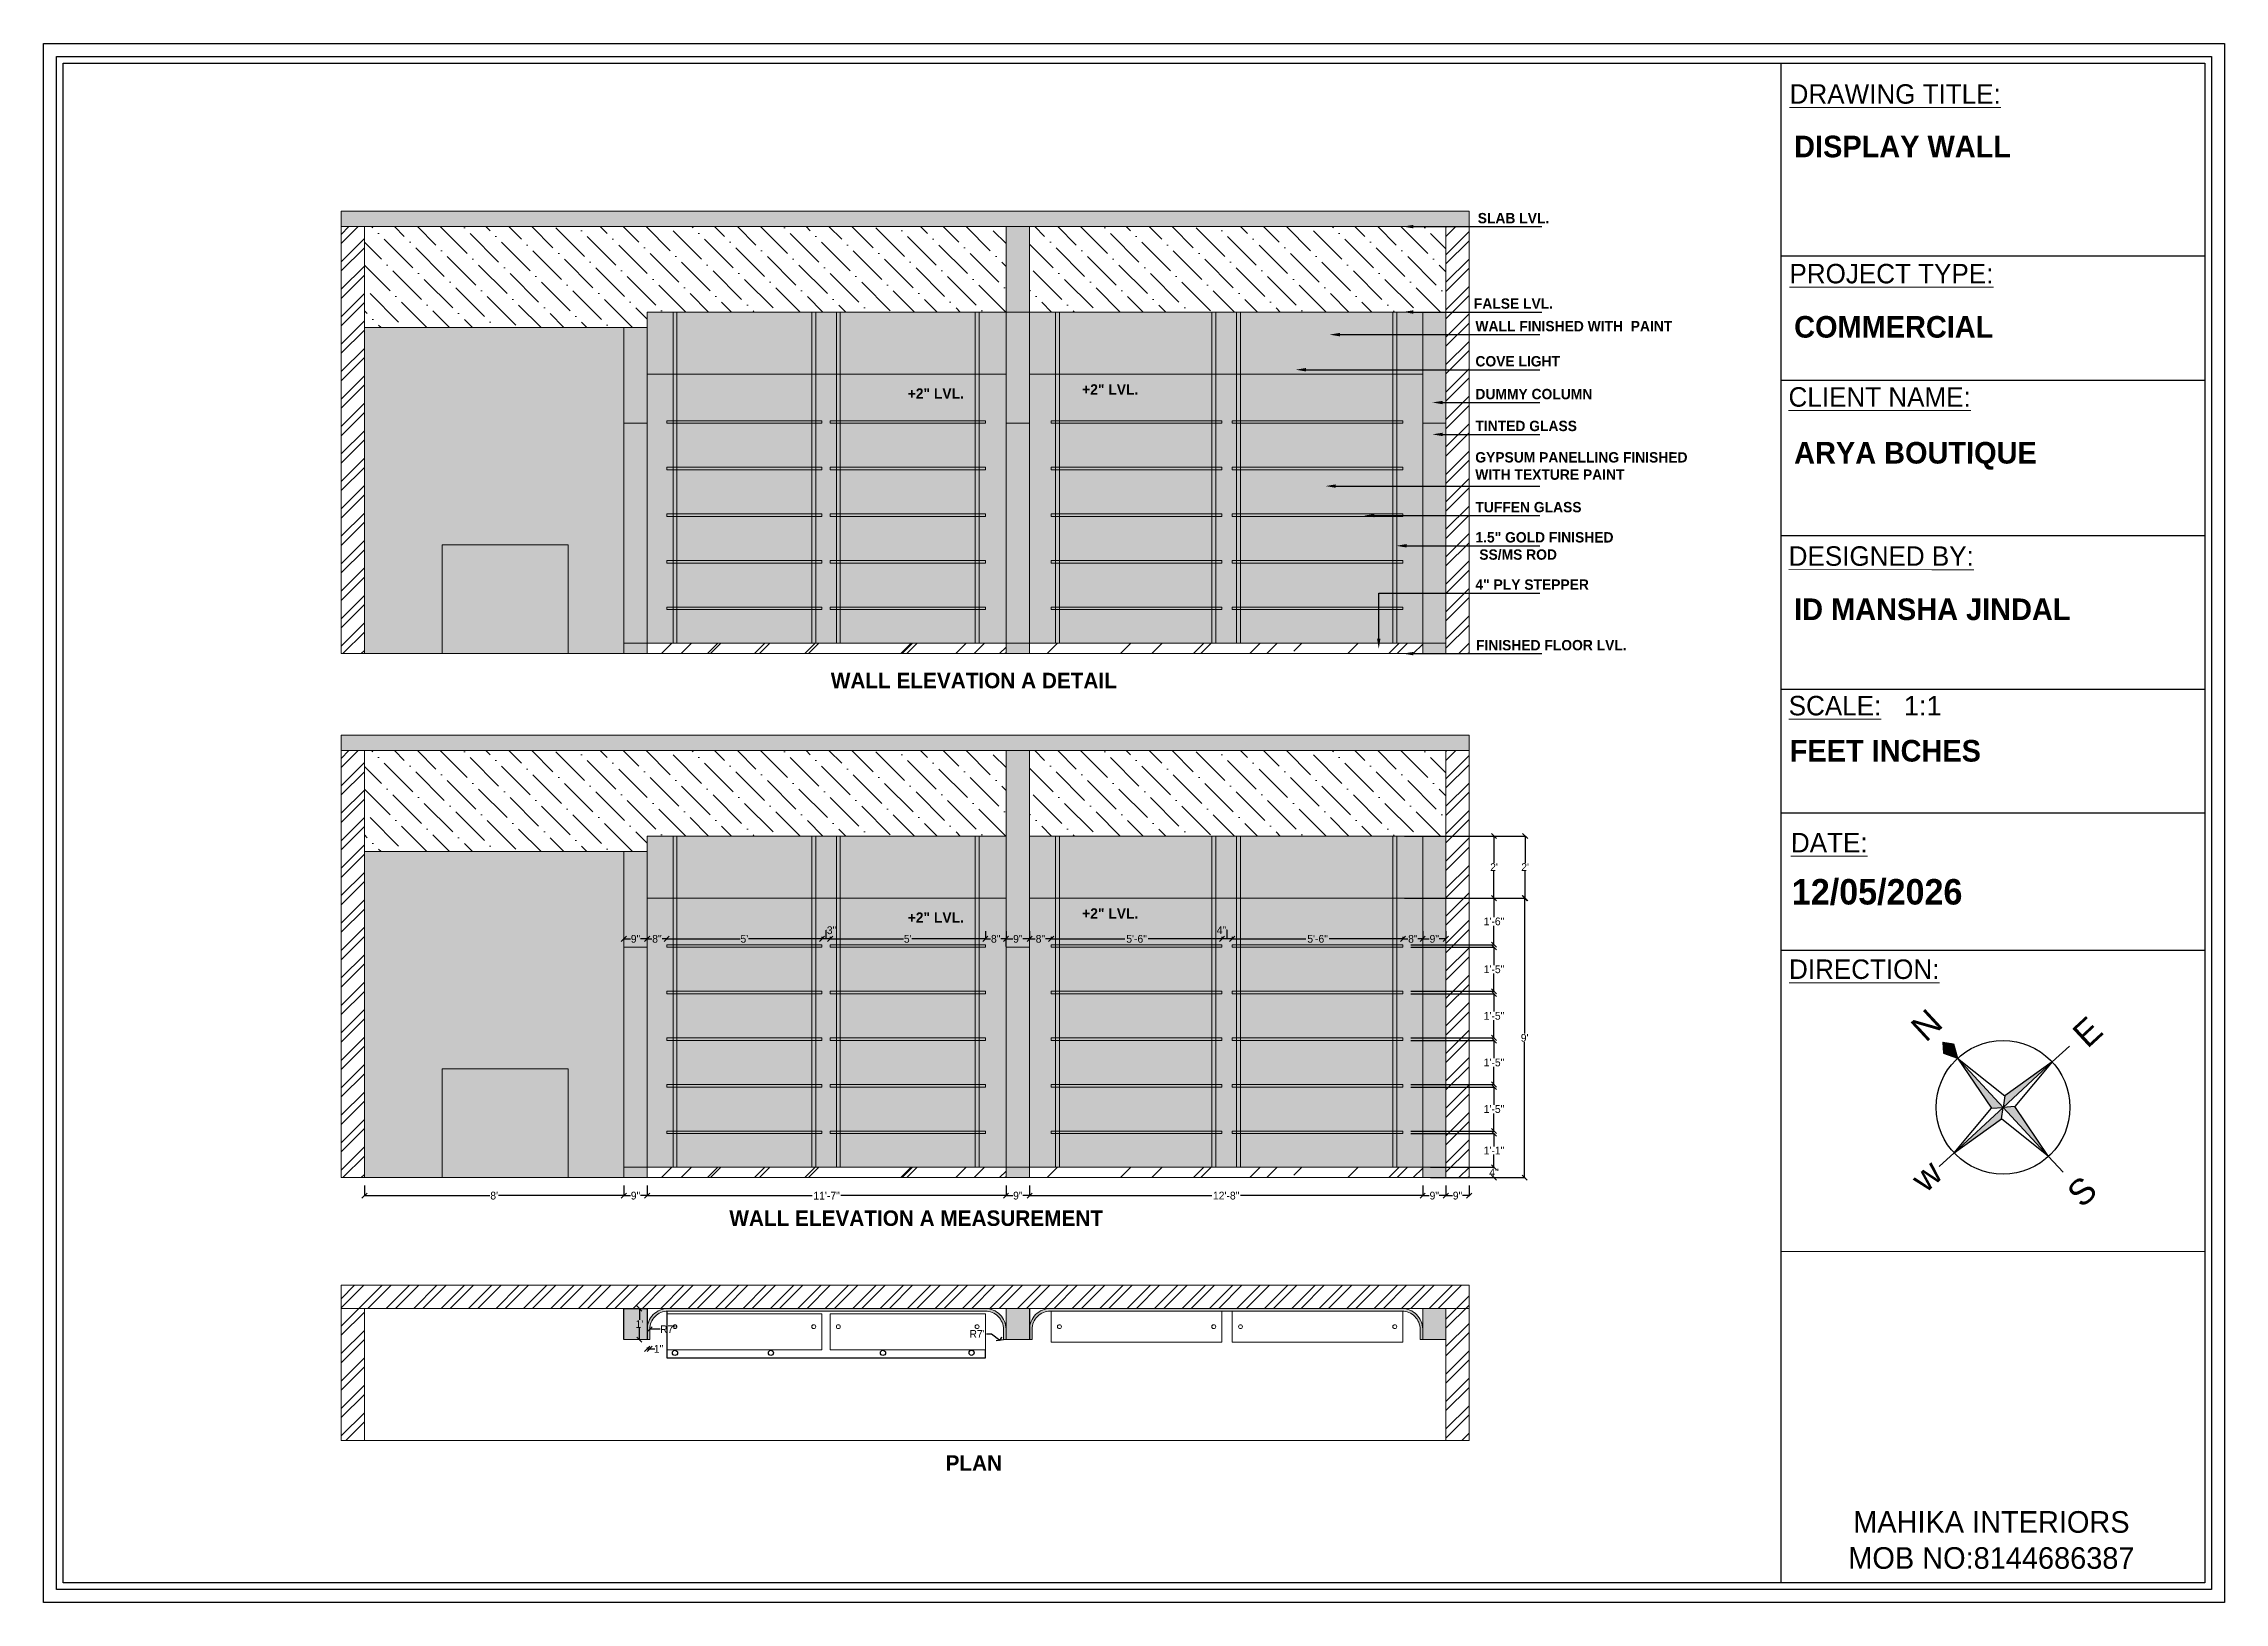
# Model space of a CAD drawing. Header units: inches. Extents: x 9636 to 21597, y -10243 to 557.
# Drawn here: x 20179 to 21021, y -3761 to -3159 of the extents above; entities that cross this region are included whole.
import ezdxf
from ezdxf import colors
from ezdxf.entities.mleader import LeaderData, LeaderLine
from ezdxf.math import Vec2, Vec3

# ---------------------------------------------------------------- set-up
doc = ezdxf.new("R2010")
doc.units = ezdxf.units.IN
doc.header["$MEASUREMENT"] = 0
for name, color, linetype in [('ELE', 5, 'Continuous'), ('FUR', 42, 'Continuous'), ('IEL-HATCH-002', 7, 'Continuous')]:
    doc.layers.add(name, color=color, linetype=linetype)
doc.layers.add('FURNI', color=140, linetype='Continuous', lineweight=18)
doc.styles.add('HEMI', font='stylu.ttf')
doc.styles.add('regular', font='swissl.ttf')
doc.styles.get("Standard").update_dxf_attribs({"font": 'arial.ttf'})
doc.dimstyles.get("Standard").update_dxf_attribs({"dimtxt": 0.18, "dimasz": 0.18, "dimexe": 0.18, "dimexo": 0.0625, "dimgap": 0.09, "dimtad": 0, "dimtih": 1, "dimtoh": 1, "dimdec": 0, "dimzin": 0, "dimdsep": 46, "dimlunit": 4, "dimtxsty": 'Standard', "dimcen": 0.09, "dimadec": 0, "dimazin": 0, "dimtfac": 1, "dimtdec": 0, "dimtofl": 0, "dimtmove": 0, "dimatfit": 3, "dimfxl": 1, "dimtolj": 1, "dimtzin": 0, "dimarcsym": 0})

msp = doc.modelspace()

# ---------------------------------------------------------------- texts
at = {"lineweight": 15, "attachment_point": 1, "rotation": 359.99056}
for s, insert, char_height, width, style in [('{\\LDRAWING TITLE:}', (20853.43, -3174.25), 7.5233, 83.768, 'HEMI'), ('{\\fStylus BT|b1|i0|c0|p34;DISPLAY WALL }', (20855.18, -3194.13), 8.3592, 138.4171, 'HEMI'), ('{\\LPROJECT TYPE:}', (20853.36, -3243.67), 7.5233, 79.0264, 'HEMI'), ('{\\fStylus BT|b1|i0|c0|p34;COMMERCIAL}', (20855.18, -3263.81), 8.3592, 110.872, 'HEMI'), ('{\\LCLIENT NAME:}', (20853.01, -3291.32), 7.5233, 77.7332, 'HEMI'), ('{\\fStylus BT|b1|i0|c0|p34;ARYA BOUTIQUE}', (20855.18, -3312.46), 8.3592, 110.872, 'HEMI'), ('{\\LDESIGNED BY:}', (20853.07, -3352.79), 7.5233, 79.475, 'HEMI'), ('{\\fStylus BT|b1|i0|c0|p34;ID MANSHA JINDAL}', (20855.18, -3372.94), 8.3592, 110.872, 'HEMI'), ('{\\LSCALE:}', (20853.07, -3410.6), 7.523, 58.1927, 'HEMI'), ('1:1', (20897.59, -3410.6), 7.523, 29.9114, 'regular'), ('{\\fStylus BT|b1|i0|c0|p34;FEET INCHES}', (20853.47, -3427.62), 8.3592, 110.872, 'HEMI'), ('{\\LDATE:}', (20853.94, -3463.54), 7.523, 58.1927, 'HEMI'), ('{\\fStylus BT|b1|i0|c0|p34;12/05/2026}', (20854.28, -3481.36), 9.8525, 76.209, 'HEMI'), ('{\\LDIRECTION:}', (20853.2, -3512.44), 7.5233, 58.1927, 'HEMI'), ('\\pxqc;MAHIKA INTERIORS\\PMOB NO:8144686387', (20860.55, -3725.59), 8.3592, 141.7341, 'HEMI')]:
    msp.add_mtext(s, dxfattribs=dict(at, insert=insert, char_height=char_height, width=width, style=style))
at = {"color": 177, "lineweight": 5, "true_color": 0x293189, "char_height": 4, "style": 'HEMI'}
for s, insert, width, attachment_point, rotation in [('\\pxqc;{\\fStylus BT|b1|i0|c0|p34;SLAB LVL.}', (20764.57, -3223.99), 35.7457, 3, 0.00944), ('\\pxqc;{\\fStylus BT|b1|i0|c0|p34;FALSE LVL.}', (20764.57, -3256.99), 35.7457, 3, 0.00944), ('{\\fStylus BT|b1|i0|c0|p34;WALL FINISHED WITH  PAINT}', (20732, -3265.72), 77.6727, 1, 359.99056), ('{\\fStylus BT|b1|i0|c0|p34;COVE LIGHT}', (20732, -3279.29), 77.6727, 1, 359.99056), ('{\\fStylus BT|b1|i0|c0|p34;+2" LVL.}', (20512.58, -3291.76), 77.6727, 1, 359.99056), ('{\\fStylus BT|b1|i0|c0|p34;+2" LVL.}', (20579.99, -3290.18), 77.6727, 1, 359.99056), ('{\\fStylus BT|b1|i0|c0|p34;DUMMY COLUMN}', (20732, -3291.96), 77.6727, 1, 359.99056), ('{\\fStylus BT|b1|i0|c0|p34;TINTED GLASS}', (20732, -3304.28), 77.6727, 1, 359.99056), ('\\pxql;{\\fStylus BT|b1|i0|c0|p34;GYPSUM PANELLING FINISHED WITH TEXTURE PAINT}', (20731.94, -3316.41), 85.4151, 1, 359.99056), ('{\\fStylus BT|b1|i0|c0|p34;TUFFEN GLASS}', (20732, -3335.65), 77.6727, 1, 359.99056), ('{\\fStylus BT|b1|i0|c0|p34;1.5" GOLD FINISHED\\P SS/MS ROD}', (20732, -3347.32), 77.6727, 1, 359.99056), ('{\\fStylus BT|b1|i0|c0|p34;4" PLY STEPPER}', (20732, -3365.58), 77.6727, 1, 359.99056), ('\\pxqc;{\\fStylus BT|b1|i0|c0|p34;FINISHED FLOOR LVL.}', (20791.26, -3388.99), 59.8741, 3, 0.00944), ('{\\fStylus BT|b1|i0|c0|p34;+2" LVL.}', (20512.58, -3494.24), 77.6727, 1, 359.99056), ('{\\fStylus BT|b1|i0|c0|p34;+2" LVL.}', (20579.99, -3492.66), 77.6727, 1, 359.99056)]:
    msp.add_mtext(s, dxfattribs=dict(at, insert=insert, width=width, attachment_point=attachment_point, rotation=rotation))
at = {"color": 1, "lineweight": 15, "char_height": 6, "attachment_point": 3, "rotation": 0.00944, "style": 'HEMI'}
for s, insert, width in [('\\pxqc;{\\fStylus BT|b1|i0|c0|p34;WALL ELEVATION A DETAIL}', (20601.01, -3401.66), 125.7658), ('\\pxqc;{\\fStylus BT|b1|i0|c0|p34;WALL ELEVATION A MEASUREMENT}', (20605.01, -3609.39), 178.3179), ('\\pxqc;{\\fStylus BT|b1|i0|c0|p34;PLAN}', (20601.01, -3704.01), 125.7658)]:
    msp.add_mtext(s, dxfattribs=dict(at, insert=insert, width=width))

# ---------------------------------------------------------------- blocks, each defined once
blk = doc.blocks.new('_Oblique')
at = {"color": 0, "linetype": 'ByBlock', "lineweight": -2}
blk.add_line((-0.5, -0.5), (0.5, 0.5), dxfattribs=at)
blk = doc.blocks.new('*D327')
at = {"color": 254, "lineweight": -2, "transparency": 16777216}
for p, q in [((20302.6, -3599.75), (20302.6, -3603.89)), ((20402.89, -3599.75), (20402.89, -3603.89))]:
    blk.add_line(p, q, dxfattribs=at)
at = {"color": 5, "lineweight": -2, "transparency": 16777216}
for p, q in [((20302.6, -3603.71), (20351.05, -3603.71)), ((20402.89, -3603.71), (20354.45, -3603.71))]:
    blk.add_line(p, q, dxfattribs=at)
at = {"layer": 'Defpoints', "color": 0, "transparency": 16777216}
for p in [(20302.6, -3596.75), (20402.89, -3596.75), (20402.89, -3603.71)]:
    blk.add_point(p, dxfattribs=at)
at = {"color": 5, "lineweight": -2, "transparency": 16777216, "xscale": 2, "yscale": 2, "zscale": 2, "rotation": 180}
blk.add_blockref('_Oblique', (20302.6, -3603.71), dxfattribs=at)
at = {"color": 5, "lineweight": -2, "transparency": 16777216, "xscale": 2, "yscale": 2, "zscale": 2}
blk.add_blockref('_Oblique', (20402.89, -3603.71), dxfattribs=at)
at = {"color": 5, "lineweight": 5, "transparency": 16777216, "insert": (20352.75, -3603.71), "char_height": 3, "attachment_point": 5, "style": 'HEMI'}
blk.add_mtext("\\A1;8'", dxfattribs=at)
blk = doc.blocks.new('*D328')
at = {"color": 254, "lineweight": -2, "transparency": 16777216}
for p, q in [((20402.89, -3599.75), (20402.89, -3603.89)), ((20411.87, -3599.75), (20411.87, -3603.89))]:
    blk.add_line(p, q, dxfattribs=at)
at = {"color": 5, "lineweight": -2, "transparency": 16777216}
for p, q in [((20402.89, -3603.71), (20405.44, -3603.71)), ((20411.87, -3603.71), (20409.32, -3603.71))]:
    blk.add_line(p, q, dxfattribs=at)
at = {"layer": 'Defpoints', "color": 0, "transparency": 16777216}
for p in [(20402.89, -3596.75), (20411.87, -3596.75), (20411.87, -3603.71)]:
    blk.add_point(p, dxfattribs=at)
at = {"color": 5, "lineweight": -2, "transparency": 16777216, "xscale": 2, "yscale": 2, "zscale": 2, "rotation": 180}
blk.add_blockref('_Oblique', (20402.89, -3603.71), dxfattribs=at)
at = {"color": 5, "lineweight": -2, "transparency": 16777216, "xscale": 2, "yscale": 2, "zscale": 2}
blk.add_blockref('_Oblique', (20411.87, -3603.71), dxfattribs=at)
at = {"color": 5, "lineweight": 5, "transparency": 16777216, "insert": (20407.38, -3603.71), "char_height": 3, "attachment_point": 5, "style": 'HEMI'}
blk.add_mtext('\\A1;9"', dxfattribs=at)
blk = doc.blocks.new('*D329')
at = {"color": 254, "lineweight": -2, "transparency": 16777216}
for p, q in [((20411.87, -3599.75), (20411.87, -3603.89)), ((20550.58, -3599.75), (20550.58, -3603.89))]:
    blk.add_line(p, q, dxfattribs=at)
at = {"color": 5, "lineweight": -2, "transparency": 16777216}
for p, q in [((20411.87, -3603.71), (20475.69, -3603.71)), ((20550.58, -3603.71), (20486.76, -3603.71))]:
    blk.add_line(p, q, dxfattribs=at)
at = {"layer": 'Defpoints', "color": 0, "transparency": 16777216}
for p in [(20411.87, -3596.75), (20550.58, -3596.75), (20550.58, -3603.71)]:
    blk.add_point(p, dxfattribs=at)
at = {"color": 5, "lineweight": -2, "transparency": 16777216, "xscale": 2, "yscale": 2, "zscale": 2, "rotation": 180}
blk.add_blockref('_Oblique', (20411.87, -3603.71), dxfattribs=at)
at = {"color": 5, "lineweight": -2, "transparency": 16777216, "xscale": 2, "yscale": 2, "zscale": 2}
blk.add_blockref('_Oblique', (20550.58, -3603.71), dxfattribs=at)
at = {"color": 5, "lineweight": 5, "transparency": 16777216, "insert": (20481.22, -3603.71), "char_height": 3, "attachment_point": 5, "style": 'HEMI'}
blk.add_mtext('\\A1;11\'-7"', dxfattribs=at)
blk = doc.blocks.new('*D330')
at = {"color": 254, "lineweight": -2, "transparency": 16777216}
for p, q in [((20550.58, -3599.75), (20550.58, -3603.89)), ((20559.68, -3599.75), (20559.68, -3603.89))]:
    blk.add_line(p, q, dxfattribs=at)
at = {"color": 5, "lineweight": -2, "transparency": 16777216}
for p, q in [((20550.58, -3603.71), (20553.19, -3603.71)), ((20559.68, -3603.71), (20557.07, -3603.71))]:
    blk.add_line(p, q, dxfattribs=at)
at = {"layer": 'Defpoints', "color": 0, "transparency": 16777216}
for p in [(20550.58, -3596.75), (20559.68, -3596.75), (20559.68, -3603.71)]:
    blk.add_point(p, dxfattribs=at)
at = {"color": 5, "lineweight": -2, "transparency": 16777216, "xscale": 2, "yscale": 2, "zscale": 2, "rotation": 180}
blk.add_blockref('_Oblique', (20550.58, -3603.71), dxfattribs=at)
at = {"color": 5, "lineweight": -2, "transparency": 16777216, "xscale": 2, "yscale": 2, "zscale": 2}
blk.add_blockref('_Oblique', (20559.68, -3603.71), dxfattribs=at)
at = {"color": 5, "lineweight": 5, "transparency": 16777216, "insert": (20555.13, -3603.71), "char_height": 3, "attachment_point": 5, "style": 'HEMI'}
blk.add_mtext('\\A1;9"', dxfattribs=at)
blk = doc.blocks.new('*D331')
at = {"color": 254, "lineweight": -2, "transparency": 16777216}
for p, q in [((20559.68, -3599.75), (20559.68, -3603.89)), ((20711.61, -3599.75), (20711.61, -3603.89))]:
    blk.add_line(p, q, dxfattribs=at)
at = {"color": 5, "lineweight": -2, "transparency": 16777216}
for p, q in [((20559.68, -3603.71), (20630.11, -3603.71)), ((20711.61, -3603.71), (20641.18, -3603.71))]:
    blk.add_line(p, q, dxfattribs=at)
at = {"layer": 'Defpoints', "color": 0, "transparency": 16777216}
for p in [(20559.68, -3596.75), (20711.61, -3596.75), (20711.61, -3603.71)]:
    blk.add_point(p, dxfattribs=at)
at = {"color": 5, "lineweight": -2, "transparency": 16777216, "xscale": 2, "yscale": 2, "zscale": 2, "rotation": 180}
blk.add_blockref('_Oblique', (20559.68, -3603.71), dxfattribs=at)
at = {"color": 5, "lineweight": -2, "transparency": 16777216, "xscale": 2, "yscale": 2, "zscale": 2}
blk.add_blockref('_Oblique', (20711.61, -3603.71), dxfattribs=at)
at = {"color": 5, "lineweight": 5, "transparency": 16777216, "insert": (20635.65, -3603.71), "char_height": 3, "attachment_point": 5, "style": 'HEMI'}
blk.add_mtext('\\A1;12\'-8"', dxfattribs=at)
blk = doc.blocks.new('*D332')
at = {"color": 254, "lineweight": -2, "transparency": 16777216}
for p, q in [((20711.61, -3599.75), (20711.61, -3603.89)), ((20720.59, -3599.75), (20720.59, -3603.89))]:
    blk.add_line(p, q, dxfattribs=at)
at = {"color": 5, "lineweight": -2, "transparency": 16777216}
for p, q in [((20711.61, -3603.71), (20714.16, -3603.71)), ((20720.59, -3603.71), (20718.04, -3603.71))]:
    blk.add_line(p, q, dxfattribs=at)
at = {"layer": 'Defpoints', "color": 0, "transparency": 16777216}
for p in [(20711.61, -3596.75), (20720.59, -3596.75), (20720.59, -3603.71)]:
    blk.add_point(p, dxfattribs=at)
at = {"color": 5, "lineweight": -2, "transparency": 16777216, "xscale": 2, "yscale": 2, "zscale": 2, "rotation": 180}
blk.add_blockref('_Oblique', (20711.61, -3603.71), dxfattribs=at)
at = {"color": 5, "lineweight": -2, "transparency": 16777216, "xscale": 2, "yscale": 2, "zscale": 2}
blk.add_blockref('_Oblique', (20720.59, -3603.71), dxfattribs=at)
at = {"color": 5, "lineweight": 5, "transparency": 16777216, "insert": (20716.1, -3603.71), "char_height": 3, "attachment_point": 5, "style": 'HEMI'}
blk.add_mtext('\\A1;9"', dxfattribs=at)
blk = doc.blocks.new('*D333')
at = {"color": 254, "lineweight": -2, "transparency": 16777216}
for p, q in [((20720.59, -3599.75), (20720.59, -3603.89)), ((20729.57, -3599.75), (20729.57, -3603.89))]:
    blk.add_line(p, q, dxfattribs=at)
at = {"color": 5, "lineweight": -2, "transparency": 16777216}
for p, q in [((20720.59, -3603.71), (20723.14, -3603.71)), ((20729.57, -3603.71), (20727.02, -3603.71))]:
    blk.add_line(p, q, dxfattribs=at)
at = {"layer": 'Defpoints', "color": 0, "transparency": 16777216}
for p in [(20720.59, -3596.75), (20729.57, -3596.75), (20729.57, -3603.71)]:
    blk.add_point(p, dxfattribs=at)
at = {"color": 5, "lineweight": -2, "transparency": 16777216, "xscale": 2, "yscale": 2, "zscale": 2, "rotation": 180}
blk.add_blockref('_Oblique', (20720.59, -3603.71), dxfattribs=at)
at = {"color": 5, "lineweight": -2, "transparency": 16777216, "xscale": 2, "yscale": 2, "zscale": 2}
blk.add_blockref('_Oblique', (20729.57, -3603.71), dxfattribs=at)
at = {"color": 5, "lineweight": 5, "transparency": 16777216, "insert": (20725.08, -3603.71), "char_height": 3, "attachment_point": 5, "style": 'HEMI'}
blk.add_mtext('\\A1;9"', dxfattribs=at)
blk = doc.blocks.new('*D334')
at = {"color": 254, "lineweight": -2, "transparency": 16777216}
for p, q in [((20714.61, -3592.75), (20739.35, -3592.75)), ((20714.61, -3596.75), (20739.35, -3596.75))]:
    blk.add_line(p, q, dxfattribs=at)
at = {"color": 5, "lineweight": -2, "transparency": 16777216}
for p, q in [((20739.17, -3592.75), (20739.17, -3593.09)), ((20739.17, -3596.75), (20739.17, -3596.41))]:
    blk.add_line(p, q, dxfattribs=at)
at = {"layer": 'Defpoints', "color": 0, "transparency": 16777216}
for p in [(20711.61, -3592.75), (20711.61, -3596.75), (20739.17, -3592.75)]:
    blk.add_point(p, dxfattribs=at)
at = {"color": 5, "lineweight": -2, "transparency": 16777216, "xscale": 2, "yscale": 2, "zscale": 2}
for p, rotation in [((20739.17, -3592.75), 90), ((20739.17, -3596.75), 270)]:
    blk.add_blockref('_Oblique', p, dxfattribs=dict(at, rotation=rotation))
at = {"color": 5, "lineweight": 5, "transparency": 16777216, "insert": (20739.17, -3594.75), "char_height": 3, "attachment_point": 5, "style": 'HEMI'}
blk.add_mtext('\\A1;4"', dxfattribs=at)
blk = doc.blocks.new('*D335')
at = {"color": 254, "lineweight": -2, "transparency": 16777216}
for p, q in [((20707, -3579.75), (20739.35, -3579.75)), ((20714.61, -3592.75), (20739.35, -3592.75))]:
    blk.add_line(p, q, dxfattribs=at)
at = {"color": 5, "lineweight": -2, "transparency": 16777216}
for p, q in [((20739.17, -3579.75), (20739.17, -3584.65)), ((20739.17, -3592.75), (20739.17, -3587.86))]:
    blk.add_line(p, q, dxfattribs=at)
at = {"layer": 'Defpoints', "color": 0, "transparency": 16777216}
for p in [(20704, -3579.75), (20739.17, -3579.75), (20711.61, -3592.75)]:
    blk.add_point(p, dxfattribs=at)
at = {"color": 5, "lineweight": -2, "transparency": 16777216, "xscale": 2, "yscale": 2, "zscale": 2}
for p, rotation in [((20739.17, -3579.75), 90), ((20739.17, -3592.75), 270)]:
    blk.add_blockref('_Oblique', p, dxfattribs=dict(at, rotation=rotation))
at = {"color": 5, "lineweight": 5, "transparency": 16777216, "insert": (20739.17, -3586.25), "char_height": 3, "attachment_point": 5, "style": 'HEMI'}
blk.add_mtext('\\A1;1\'-1"', dxfattribs=at)
blk = doc.blocks.new('*D336')
at = {"color": 254, "lineweight": -2, "transparency": 16777216}
for p, q in [((20707, -3561.75), (20739.35, -3561.75)), ((20707, -3578.75), (20739.35, -3578.75))]:
    blk.add_line(p, q, dxfattribs=at)
at = {"color": 5, "lineweight": -2, "transparency": 16777216}
for p, q in [((20739.17, -3561.75), (20739.17, -3568.6)), ((20739.17, -3578.75), (20739.17, -3571.91))]:
    blk.add_line(p, q, dxfattribs=at)
at = {"layer": 'Defpoints', "color": 0, "transparency": 16777216}
for p in [(20704, -3561.75), (20739.17, -3561.75), (20704, -3578.75)]:
    blk.add_point(p, dxfattribs=at)
at = {"color": 5, "lineweight": -2, "transparency": 16777216, "xscale": 2, "yscale": 2, "zscale": 2}
for p, rotation in [((20739.17, -3561.75), 90), ((20739.17, -3578.75), 270)]:
    blk.add_blockref('_Oblique', p, dxfattribs=dict(at, rotation=rotation))
at = {"color": 5, "lineweight": 5, "transparency": 16777216, "insert": (20739.17, -3570.25), "char_height": 3, "attachment_point": 5, "style": 'HEMI'}
blk.add_mtext('\\A1;1\'-5"', dxfattribs=at)
blk = doc.blocks.new('*D337')
at = {"color": 254, "lineweight": -2, "transparency": 16777216}
for p, q in [((20707, -3543.75), (20739.35, -3543.75)), ((20707, -3560.75), (20739.35, -3560.75))]:
    blk.add_line(p, q, dxfattribs=at)
at = {"color": 5, "lineweight": -2, "transparency": 16777216}
for p, q in [((20739.17, -3543.75), (20739.17, -3550.6)), ((20739.17, -3560.75), (20739.17, -3553.91))]:
    blk.add_line(p, q, dxfattribs=at)
at = {"layer": 'Defpoints', "color": 0, "transparency": 16777216}
for p in [(20704, -3543.75), (20739.17, -3543.75), (20704, -3560.75)]:
    blk.add_point(p, dxfattribs=at)
at = {"color": 5, "lineweight": -2, "transparency": 16777216, "xscale": 2, "yscale": 2, "zscale": 2}
for p, rotation in [((20739.17, -3543.75), 90), ((20739.17, -3560.75), 270)]:
    blk.add_blockref('_Oblique', p, dxfattribs=dict(at, rotation=rotation))
at = {"color": 5, "lineweight": 5, "transparency": 16777216, "insert": (20739.17, -3552.25), "char_height": 3, "attachment_point": 5, "style": 'HEMI'}
blk.add_mtext('\\A1;1\'-5"', dxfattribs=at)
blk = doc.blocks.new('*D338')
at = {"color": 254, "lineweight": -2, "transparency": 16777216}
for p, q in [((20707, -3525.75), (20739.35, -3525.75)), ((20707, -3542.75), (20739.35, -3542.75))]:
    blk.add_line(p, q, dxfattribs=at)
at = {"color": 5, "lineweight": -2, "transparency": 16777216}
for p, q in [((20739.17, -3525.75), (20739.17, -3532.6)), ((20739.17, -3542.75), (20739.17, -3535.91))]:
    blk.add_line(p, q, dxfattribs=at)
at = {"layer": 'Defpoints', "color": 0, "transparency": 16777216}
for p in [(20704, -3525.75), (20739.17, -3525.75), (20704, -3542.75)]:
    blk.add_point(p, dxfattribs=at)
at = {"color": 5, "lineweight": -2, "transparency": 16777216, "xscale": 2, "yscale": 2, "zscale": 2}
for p, rotation in [((20739.17, -3525.75), 90), ((20739.17, -3542.75), 270)]:
    blk.add_blockref('_Oblique', p, dxfattribs=dict(at, rotation=rotation))
at = {"color": 5, "lineweight": 5, "transparency": 16777216, "insert": (20739.17, -3534.25), "char_height": 3, "attachment_point": 5, "style": 'HEMI'}
blk.add_mtext('\\A1;1\'-5"', dxfattribs=at)
blk = doc.blocks.new('*D339')
at = {"color": 254, "lineweight": -2, "transparency": 16777216}
for p, q in [((20707, -3507.75), (20739.35, -3507.75)), ((20707, -3524.75), (20739.35, -3524.75))]:
    blk.add_line(p, q, dxfattribs=at)
at = {"color": 5, "lineweight": -2, "transparency": 16777216}
for p, q in [((20739.17, -3507.75), (20739.17, -3514.6)), ((20739.17, -3524.75), (20739.17, -3517.91))]:
    blk.add_line(p, q, dxfattribs=at)
at = {"layer": 'Defpoints', "color": 0, "transparency": 16777216}
for p in [(20704, -3507.75), (20739.17, -3507.75), (20704, -3524.75)]:
    blk.add_point(p, dxfattribs=at)
at = {"color": 5, "lineweight": -2, "transparency": 16777216, "xscale": 2, "yscale": 2, "zscale": 2}
for p, rotation in [((20739.17, -3507.75), 90), ((20739.17, -3524.75), 270)]:
    blk.add_blockref('_Oblique', p, dxfattribs=dict(at, rotation=rotation))
at = {"color": 5, "lineweight": 5, "transparency": 16777216, "insert": (20739.17, -3516.25), "char_height": 3, "attachment_point": 5, "style": 'HEMI'}
blk.add_mtext('\\A1;1\'-5"', dxfattribs=at)
blk = doc.blocks.new('*D340')
at = {"color": 254, "lineweight": -2, "transparency": 16777216}
for p, q in [((20704.61, -3488.75), (20739.35, -3488.75)), ((20707, -3506.75), (20739.35, -3506.75))]:
    blk.add_line(p, q, dxfattribs=at)
at = {"color": 5, "lineweight": -2, "transparency": 16777216}
for p, q in [((20739.17, -3488.75), (20739.17, -3496.11)), ((20739.17, -3506.75), (20739.17, -3499.4))]:
    blk.add_line(p, q, dxfattribs=at)
at = {"layer": 'Defpoints', "color": 0, "transparency": 16777216}
for p in [(20701.61, -3488.75), (20739.17, -3488.75), (20704, -3506.75)]:
    blk.add_point(p, dxfattribs=at)
at = {"color": 5, "lineweight": -2, "transparency": 16777216, "xscale": 2, "yscale": 2, "zscale": 2}
for p, rotation in [((20739.17, -3488.75), 90), ((20739.17, -3506.75), 270)]:
    blk.add_blockref('_Oblique', p, dxfattribs=dict(at, rotation=rotation))
at = {"color": 5, "lineweight": 5, "transparency": 16777216, "insert": (20739.17, -3497.75), "char_height": 3, "attachment_point": 5, "style": 'HEMI'}
blk.add_mtext('\\A1;1\'-6"', dxfattribs=at)
blk = doc.blocks.new('*D341')
at = {"color": 254, "lineweight": -2, "transparency": 16777216}
for p, q in [((20704.61, -3464.75), (20739.35, -3464.75)), ((20704.61, -3488.75), (20739.35, -3488.75))]:
    blk.add_line(p, q, dxfattribs=at)
at = {"color": 5, "lineweight": -2, "transparency": 16777216}
for p, q in [((20739.17, -3464.75), (20739.17, -3475.13)), ((20739.17, -3488.75), (20739.17, -3478.37))]:
    blk.add_line(p, q, dxfattribs=at)
at = {"layer": 'Defpoints', "color": 0, "transparency": 16777216}
for p in [(20701.61, -3464.75), (20739.17, -3464.75), (20701.61, -3488.75)]:
    blk.add_point(p, dxfattribs=at)
at = {"color": 5, "lineweight": -2, "transparency": 16777216, "xscale": 2, "yscale": 2, "zscale": 2}
for p, rotation in [((20739.17, -3464.75), 90), ((20739.17, -3488.75), 270)]:
    blk.add_blockref('_Oblique', p, dxfattribs=dict(at, rotation=rotation))
at = {"color": 5, "lineweight": 5, "transparency": 16777216, "insert": (20739.17, -3476.75), "char_height": 3, "attachment_point": 5, "style": 'HEMI'}
blk.add_mtext("\\A1;2'", dxfattribs=at)
blk = doc.blocks.new('*D342')
at = {"color": 254, "lineweight": -2, "transparency": 16777216}
for p, q in [((20638, -3503.75), (20638, -3504.31)), ((20704, -3503.75), (20704, -3504.31))]:
    blk.add_line(p, q, dxfattribs=at)
at = {"color": 5, "lineweight": -2, "transparency": 16777216}
for p, q in [((20638, -3504.49), (20666.48, -3504.49)), ((20704, -3504.49), (20675.52, -3504.49))]:
    blk.add_line(p, q, dxfattribs=at)
at = {"layer": 'Defpoints', "color": 0, "transparency": 16777216}
for p in [(20704, -3504.49), (20638, -3506.75), (20704, -3506.75)]:
    blk.add_point(p, dxfattribs=at)
at = {"color": 5, "lineweight": -2, "transparency": 16777216, "xscale": 2, "yscale": 2, "zscale": 2, "rotation": 180}
blk.add_blockref('_Oblique', (20638, -3504.49), dxfattribs=at)
at = {"color": 5, "lineweight": -2, "transparency": 16777216, "xscale": 2, "yscale": 2, "zscale": 2}
blk.add_blockref('_Oblique', (20704, -3504.49), dxfattribs=at)
at = {"color": 5, "lineweight": 5, "transparency": 16777216, "insert": (20671, -3504.49), "char_height": 3, "attachment_point": 5, "style": 'HEMI'}
blk.add_mtext('\\A1;5\'-6"', dxfattribs=at)
blk = doc.blocks.new('*D343')
at = {"color": 254, "lineweight": -2, "transparency": 16777216}
for p, q in [((20634.04, -3503.75), (20634.04, -3504.31)), ((20638, -3503.75), (20638, -3504.31))]:
    blk.add_line(p, q, dxfattribs=at)
at = {"color": 5, "lineweight": -2, "transparency": 16777216}
for p, q in [((20638, -3504.49), (20634.04, -3504.49)), ((20636.02, -3501.13), (20635.84, -3501.13)), ((20636.02, -3504.49), (20636.02, -3501.13))]:
    blk.add_line(p, q, dxfattribs=at)
at = {"layer": 'Defpoints', "color": 0, "transparency": 16777216}
for p in [(20634.04, -3504.49), (20634.04, -3506.75), (20638, -3506.75)]:
    blk.add_point(p, dxfattribs=at)
at = {"color": 5, "lineweight": -2, "transparency": 16777216, "xscale": 2, "yscale": 2, "zscale": 2, "rotation": 180}
blk.add_blockref('_Oblique', (20634.04, -3504.49), dxfattribs=at)
at = {"color": 5, "lineweight": -2, "transparency": 16777216, "xscale": 2, "yscale": 2, "zscale": 2}
blk.add_blockref('_Oblique', (20638, -3504.49), dxfattribs=at)
at = {"color": 5, "lineweight": 5, "transparency": 16777216, "insert": (20633.83, -3501.13), "char_height": 3, "attachment_point": 5, "style": 'HEMI'}
blk.add_mtext('\\A1;4"', dxfattribs=at)
blk = doc.blocks.new('*D344')
at = {"color": 254, "lineweight": -2, "transparency": 16777216}
for p, q in [((20568.04, -3503.75), (20568.04, -3504.31)), ((20634.04, -3503.75), (20634.04, -3504.31))]:
    blk.add_line(p, q, dxfattribs=at)
at = {"color": 5, "lineweight": -2, "transparency": 16777216}
for p, q in [((20568.04, -3504.49), (20596.52, -3504.49)), ((20634.04, -3504.49), (20605.56, -3504.49))]:
    blk.add_line(p, q, dxfattribs=at)
at = {"layer": 'Defpoints', "color": 0, "transparency": 16777216}
for p in [(20568.04, -3504.49), (20568.04, -3506.75), (20634.04, -3506.75)]:
    blk.add_point(p, dxfattribs=at)
at = {"color": 5, "lineweight": -2, "transparency": 16777216, "xscale": 2, "yscale": 2, "zscale": 2, "rotation": 180}
blk.add_blockref('_Oblique', (20568.04, -3504.49), dxfattribs=at)
at = {"color": 5, "lineweight": -2, "transparency": 16777216, "xscale": 2, "yscale": 2, "zscale": 2}
blk.add_blockref('_Oblique', (20634.04, -3504.49), dxfattribs=at)
at = {"color": 5, "lineweight": 5, "transparency": 16777216, "insert": (20601.04, -3504.49), "char_height": 3, "attachment_point": 5, "style": 'HEMI'}
blk.add_mtext('\\A1;5\'-6"', dxfattribs=at)
blk = doc.blocks.new('*D345')
at = {"color": 254, "lineweight": -2, "transparency": 16777216}
for p, q in [((20559.68, -3503.75), (20559.68, -3504.31)), ((20568.04, -3503.75), (20568.04, -3504.31))]:
    blk.add_line(p, q, dxfattribs=at)
at = {"color": 5, "lineweight": -2, "transparency": 16777216}
for p, q in [((20559.68, -3504.49), (20561.87, -3504.49)), ((20568.04, -3504.49), (20565.85, -3504.49))]:
    blk.add_line(p, q, dxfattribs=at)
at = {"layer": 'Defpoints', "color": 0, "transparency": 16777216}
for p in [(20559.68, -3504.49), (20559.68, -3506.75), (20568.04, -3506.75)]:
    blk.add_point(p, dxfattribs=at)
at = {"color": 5, "lineweight": -2, "transparency": 16777216, "xscale": 2, "yscale": 2, "zscale": 2, "rotation": 180}
blk.add_blockref('_Oblique', (20559.68, -3504.49), dxfattribs=at)
at = {"color": 5, "lineweight": -2, "transparency": 16777216, "xscale": 2, "yscale": 2, "zscale": 2}
blk.add_blockref('_Oblique', (20568.04, -3504.49), dxfattribs=at)
at = {"color": 5, "lineweight": 5, "transparency": 16777216, "insert": (20563.86, -3504.49), "char_height": 3, "attachment_point": 5, "style": 'HEMI'}
blk.add_mtext('\\A1;8"', dxfattribs=at)
blk = doc.blocks.new('*D346')
at = {"color": 254, "lineweight": -2, "transparency": 16777216}
for p, q in [((20704, -3503.75), (20704, -3504.31)), ((20711.61, -3503.75), (20711.61, -3504.31))]:
    blk.add_line(p, q, dxfattribs=at)
at = {"color": 5, "lineweight": -2, "transparency": 16777216}
for p, q in [((20704, -3504.49), (20705.82, -3504.49)), ((20711.61, -3504.49), (20709.8, -3504.49))]:
    blk.add_line(p, q, dxfattribs=at)
at = {"layer": 'Defpoints', "color": 0, "transparency": 16777216}
for p in [(20711.61, -3504.49), (20704, -3506.75), (20711.61, -3506.75)]:
    blk.add_point(p, dxfattribs=at)
at = {"color": 5, "lineweight": -2, "transparency": 16777216, "xscale": 2, "yscale": 2, "zscale": 2, "rotation": 180}
blk.add_blockref('_Oblique', (20704, -3504.49), dxfattribs=at)
at = {"color": 5, "lineweight": -2, "transparency": 16777216, "xscale": 2, "yscale": 2, "zscale": 2}
blk.add_blockref('_Oblique', (20711.61, -3504.49), dxfattribs=at)
at = {"color": 5, "lineweight": 5, "transparency": 16777216, "insert": (20707.81, -3504.49), "char_height": 3, "attachment_point": 5, "style": 'HEMI'}
blk.add_mtext('\\A1;8"', dxfattribs=at)
blk = doc.blocks.new('*D347')
at = {"color": 254, "lineweight": -2, "transparency": 16777216}
for p, q in [((20550.58, -3501.49), (20550.58, -3504.31)), ((20559.68, -3501.49), (20559.68, -3504.31))]:
    blk.add_line(p, q, dxfattribs=at)
at = {"color": 5, "lineweight": -2, "transparency": 16777216}
for p, q in [((20550.58, -3504.49), (20553.19, -3504.49)), ((20559.68, -3504.49), (20557.07, -3504.49))]:
    blk.add_line(p, q, dxfattribs=at)
at = {"layer": 'Defpoints', "color": 0, "transparency": 16777216}
for p in [(20550.58, -3504.49), (20550.58, -3504.49), (20559.68, -3504.49)]:
    blk.add_point(p, dxfattribs=at)
at = {"color": 5, "lineweight": -2, "transparency": 16777216, "xscale": 2, "yscale": 2, "zscale": 2, "rotation": 180}
blk.add_blockref('_Oblique', (20550.58, -3504.49), dxfattribs=at)
at = {"color": 5, "lineweight": -2, "transparency": 16777216, "xscale": 2, "yscale": 2, "zscale": 2}
blk.add_blockref('_Oblique', (20559.68, -3504.49), dxfattribs=at)
at = {"color": 5, "lineweight": 5, "transparency": 16777216, "insert": (20555.13, -3504.49), "char_height": 3, "attachment_point": 5, "style": 'HEMI'}
blk.add_mtext('\\A1;9"', dxfattribs=at)
blk = doc.blocks.new('*D348')
at = {"color": 254, "lineweight": -2, "transparency": 16777216}
for p, q in [((20711.61, -3501.49), (20711.61, -3504.31)), ((20720.59, -3501.49), (20720.59, -3504.31))]:
    blk.add_line(p, q, dxfattribs=at)
at = {"color": 5, "lineweight": -2, "transparency": 16777216}
for p, q in [((20711.61, -3504.49), (20714.16, -3504.49)), ((20720.59, -3504.49), (20718.04, -3504.49))]:
    blk.add_line(p, q, dxfattribs=at)
at = {"layer": 'Defpoints', "color": 0, "transparency": 16777216}
for p in [(20711.61, -3504.49), (20720.59, -3504.49), (20720.59, -3504.49)]:
    blk.add_point(p, dxfattribs=at)
at = {"color": 5, "lineweight": -2, "transparency": 16777216, "xscale": 2, "yscale": 2, "zscale": 2, "rotation": 180}
blk.add_blockref('_Oblique', (20711.61, -3504.49), dxfattribs=at)
at = {"color": 5, "lineweight": -2, "transparency": 16777216, "xscale": 2, "yscale": 2, "zscale": 2}
blk.add_blockref('_Oblique', (20720.59, -3504.49), dxfattribs=at)
at = {"color": 5, "lineweight": 5, "transparency": 16777216, "insert": (20716.1, -3504.49), "char_height": 3, "attachment_point": 5, "style": 'HEMI'}
blk.add_mtext('\\A1;9"', dxfattribs=at)
blk = doc.blocks.new('*D349')
at = {"color": 254, "lineweight": -2, "transparency": 16777216}
for p, q in [((20542.58, -3501.49), (20542.58, -3504.31)), ((20550.58, -3507.49), (20550.58, -3504.67))]:
    blk.add_line(p, q, dxfattribs=at)
at = {"color": 5, "lineweight": -2, "transparency": 16777216}
for p, q in [((20542.58, -3504.49), (20544.59, -3504.49)), ((20550.58, -3504.49), (20548.57, -3504.49))]:
    blk.add_line(p, q, dxfattribs=at)
at = {"layer": 'Defpoints', "color": 0, "transparency": 16777216}
for p in [(20542.58, -3504.49), (20542.58, -3504.49), (20550.58, -3504.49)]:
    blk.add_point(p, dxfattribs=at)
at = {"color": 5, "lineweight": -2, "transparency": 16777216, "xscale": 2, "yscale": 2, "zscale": 2, "rotation": 180}
blk.add_blockref('_Oblique', (20542.58, -3504.49), dxfattribs=at)
at = {"color": 5, "lineweight": -2, "transparency": 16777216, "xscale": 2, "yscale": 2, "zscale": 2}
blk.add_blockref('_Oblique', (20550.58, -3504.49), dxfattribs=at)
at = {"color": 5, "lineweight": 5, "transparency": 16777216, "insert": (20546.58, -3504.49), "char_height": 3, "attachment_point": 5, "style": 'HEMI'}
blk.add_mtext('\\A1;8"', dxfattribs=at)
blk = doc.blocks.new('*D350')
at = {"color": 254, "lineweight": -2, "transparency": 16777216}
for p, q in [((20482.58, -3503.75), (20482.58, -3504.31)), ((20542.58, -3501.49), (20542.58, -3504.31))]:
    blk.add_line(p, q, dxfattribs=at)
at = {"color": 5, "lineweight": -2, "transparency": 16777216}
for p, q in [((20482.58, -3504.49), (20510.97, -3504.49)), ((20542.58, -3504.49), (20514.18, -3504.49))]:
    blk.add_line(p, q, dxfattribs=at)
at = {"layer": 'Defpoints', "color": 0, "transparency": 16777216}
for p in [(20482.58, -3504.49), (20542.58, -3504.49), (20482.58, -3506.75)]:
    blk.add_point(p, dxfattribs=at)
at = {"color": 5, "lineweight": -2, "transparency": 16777216, "xscale": 2, "yscale": 2, "zscale": 2, "rotation": 180}
blk.add_blockref('_Oblique', (20482.58, -3504.49), dxfattribs=at)
at = {"color": 5, "lineweight": -2, "transparency": 16777216, "xscale": 2, "yscale": 2, "zscale": 2}
blk.add_blockref('_Oblique', (20542.58, -3504.49), dxfattribs=at)
at = {"color": 5, "lineweight": 5, "transparency": 16777216, "insert": (20512.58, -3504.49), "char_height": 3, "attachment_point": 5, "style": 'HEMI'}
blk.add_mtext("\\A1;5'", dxfattribs=at)
blk = doc.blocks.new('*D351')
at = {"color": 254, "lineweight": -2, "transparency": 16777216}
for p, q in [((20479.44, -3503.75), (20479.44, -3504.31)), ((20482.58, -3503.75), (20482.58, -3504.31))]:
    blk.add_line(p, q, dxfattribs=at)
at = {"color": 5, "lineweight": -2, "transparency": 16777216}
for p, q in [((20482.58, -3504.49), (20479.44, -3504.49)), ((20481.01, -3504.49), (20481.01, -3501.16)), ((20481.01, -3501.16), (20481.19, -3501.16))]:
    blk.add_line(p, q, dxfattribs=at)
at = {"layer": 'Defpoints', "color": 0, "transparency": 16777216}
for p in [(20479.44, -3504.49), (20479.44, -3506.75), (20482.58, -3506.75)]:
    blk.add_point(p, dxfattribs=at)
at = {"color": 5, "lineweight": -2, "transparency": 16777216, "xscale": 2, "yscale": 2, "zscale": 2, "rotation": 180}
blk.add_blockref('_Oblique', (20479.44, -3504.49), dxfattribs=at)
at = {"color": 5, "lineweight": -2, "transparency": 16777216, "xscale": 2, "yscale": 2, "zscale": 2}
blk.add_blockref('_Oblique', (20482.58, -3504.49), dxfattribs=at)
at = {"color": 5, "lineweight": 5, "transparency": 16777216, "insert": (20483.14, -3501.16), "char_height": 3, "attachment_point": 5, "style": 'HEMI'}
blk.add_mtext('\\A1;3"', dxfattribs=at)
blk = doc.blocks.new('*D352')
at = {"color": 254, "lineweight": -2, "transparency": 16777216}
for p, q in [((20419.44, -3504.25), (20419.44, -3504.31)), ((20479.44, -3503.75), (20479.44, -3504.31))]:
    blk.add_line(p, q, dxfattribs=at)
at = {"color": 5, "lineweight": -2, "transparency": 16777216}
for p, q in [((20419.44, -3504.49), (20447.84, -3504.49)), ((20479.44, -3504.49), (20451.04, -3504.49))]:
    blk.add_line(p, q, dxfattribs=at)
at = {"layer": 'Defpoints', "color": 0, "transparency": 16777216}
for p in [(20419.44, -3504.49), (20419.44, -3507.25), (20479.44, -3506.75)]:
    blk.add_point(p, dxfattribs=at)
at = {"color": 5, "lineweight": -2, "transparency": 16777216, "xscale": 2, "yscale": 2, "zscale": 2, "rotation": 180}
blk.add_blockref('_Oblique', (20419.44, -3504.49), dxfattribs=at)
at = {"color": 5, "lineweight": -2, "transparency": 16777216, "xscale": 2, "yscale": 2, "zscale": 2}
blk.add_blockref('_Oblique', (20479.44, -3504.49), dxfattribs=at)
at = {"color": 5, "lineweight": 5, "transparency": 16777216, "insert": (20449.44, -3504.49), "char_height": 3, "attachment_point": 5, "style": 'HEMI'}
blk.add_mtext("\\A1;5'", dxfattribs=at)
blk = doc.blocks.new('*D353')
at = {"color": 254, "lineweight": -2, "transparency": 16777216}
for p, q in [((20411.87, -3504.75), (20411.87, -3504.31)), ((20419.44, -3504.25), (20419.44, -3504.31))]:
    blk.add_line(p, q, dxfattribs=at)
at = {"color": 5, "lineweight": -2, "transparency": 16777216}
for p, q in [((20411.87, -3504.49), (20413.66, -3504.49)), ((20419.44, -3504.49), (20417.65, -3504.49))]:
    blk.add_line(p, q, dxfattribs=at)
at = {"layer": 'Defpoints', "color": 0, "transparency": 16777216}
for p in [(20411.87, -3504.49), (20411.87, -3507.75), (20419.44, -3507.25)]:
    blk.add_point(p, dxfattribs=at)
at = {"color": 5, "lineweight": -2, "transparency": 16777216, "xscale": 2, "yscale": 2, "zscale": 2, "rotation": 180}
blk.add_blockref('_Oblique', (20411.87, -3504.49), dxfattribs=at)
at = {"color": 5, "lineweight": -2, "transparency": 16777216, "xscale": 2, "yscale": 2, "zscale": 2}
blk.add_blockref('_Oblique', (20419.44, -3504.49), dxfattribs=at)
at = {"color": 5, "lineweight": 5, "transparency": 16777216, "insert": (20415.65, -3504.49), "char_height": 3, "attachment_point": 5, "style": 'HEMI'}
blk.add_mtext('\\A1;8"', dxfattribs=at)
blk = doc.blocks.new('*D354')
at = {"color": 254, "lineweight": -2, "transparency": 16777216}
for p, q in [((20402.89, -3504.75), (20402.89, -3504.31)), ((20411.87, -3504.75), (20411.87, -3504.31))]:
    blk.add_line(p, q, dxfattribs=at)
at = {"color": 5, "lineweight": -2, "transparency": 16777216}
for p, q in [((20402.89, -3504.49), (20405.44, -3504.49)), ((20411.87, -3504.49), (20409.32, -3504.49))]:
    blk.add_line(p, q, dxfattribs=at)
at = {"layer": 'Defpoints', "color": 0, "transparency": 16777216}
for p in [(20402.89, -3504.49), (20402.89, -3507.75), (20411.87, -3507.75)]:
    blk.add_point(p, dxfattribs=at)
at = {"color": 5, "lineweight": -2, "transparency": 16777216, "xscale": 2, "yscale": 2, "zscale": 2, "rotation": 180}
blk.add_blockref('_Oblique', (20402.89, -3504.49), dxfattribs=at)
at = {"color": 5, "lineweight": -2, "transparency": 16777216, "xscale": 2, "yscale": 2, "zscale": 2}
blk.add_blockref('_Oblique', (20411.87, -3504.49), dxfattribs=at)
at = {"color": 5, "lineweight": 5, "transparency": 16777216, "insert": (20407.38, -3504.49), "char_height": 3, "attachment_point": 5, "style": 'HEMI'}
blk.add_mtext('\\A1;9"', dxfattribs=at)
blk = doc.blocks.new('*D355')
at = {"color": 254, "lineweight": -2, "transparency": 16777216}
for p, q in [((20411.87, -3662.33), (20411.87, -3663.06)), ((20412.87, -3662.33), (20412.87, -3663.06))]:
    blk.add_line(p, q, dxfattribs=at)
at = {"color": 5, "lineweight": -2, "transparency": 16777216}
for p, q in [((20411.87, -3662.88), (20412.87, -3662.88)), ((20412.87, -3662.88), (20414.87, -3662.88))]:
    blk.add_line(p, q, dxfattribs=at)
at = {"layer": 'Defpoints', "color": 0, "transparency": 16777216}
for p in [(20411.87, -3659.33), (20412.87, -3659.33), (20412.87, -3662.88)]:
    blk.add_point(p, dxfattribs=at)
at = {"color": 5, "lineweight": -2, "transparency": 16777216, "xscale": 2, "yscale": 2, "zscale": 2, "rotation": 180}
blk.add_blockref('_Oblique', (20411.87, -3662.88), dxfattribs=at)
at = {"color": 5, "lineweight": -2, "transparency": 16777216, "xscale": 2, "yscale": 2, "zscale": 2}
blk.add_blockref('_Oblique', (20412.87, -3662.88), dxfattribs=at)
at = {"color": 5, "lineweight": 5, "transparency": 16777216, "insert": (20416.29, -3662.88), "char_height": 3, "attachment_point": 5, "style": 'HEMI'}
blk.add_mtext('\\A1;1"', dxfattribs=at)
blk = doc.blocks.new('*D356')
at = {"color": 5, "lineweight": -2, "transparency": 16777216}
blk.add_line((20416.87, -3655.33), (20412.87, -3655.33), dxfattribs=at)
at = {"layer": 'Defpoints', "color": 0, "transparency": 16777216}
for p in [(20412.87, -3655.33), (20419.87, -3655.33)]:
    blk.add_point(p, dxfattribs=at)
at = {"color": 5, "lineweight": -2, "transparency": 16777216, "xscale": 2, "yscale": 2, "zscale": 2, "rotation": 180}
blk.add_blockref('_Oblique', (20412.87, -3655.33), dxfattribs=at)
at = {"color": 5, "lineweight": 5, "transparency": 16777216, "insert": (20420.13, -3655.33), "char_height": 3, "attachment_point": 5, "style": 'HEMI'}
blk.add_mtext('\\A1;R7"', dxfattribs=at)
blk = doc.blocks.new('*D357')
at = {"color": 5, "lineweight": -2, "transparency": 16777216}
for p, q in [((20542.98, -3657.13), (20544.98, -3657.13)), ((20544.98, -3657.13), (20548.18, -3659.52))]:
    blk.add_line(p, q, dxfattribs=at)
at = {"color": 254, "lineweight": -2, "transparency": 16777216}
blk.add_arc((20542.58, -3655.33), 7, 321.71424, 335.44467, dxfattribs=at)
at = {"layer": 'Defpoints', "color": 0, "transparency": 16777216}
for p in [(20542.58, -3655.33), (20548.18, -3659.52)]:
    blk.add_point(p, dxfattribs=at)
at = {"color": 5, "lineweight": -2, "transparency": 16777216, "xscale": 2, "yscale": 2, "zscale": 2, "rotation": 323.1875624458214}
blk.add_blockref('_Oblique', (20548.18, -3659.52), dxfattribs=at)
at = {"color": 5, "lineweight": 5, "transparency": 16777216, "insert": (20539.72, -3657.13), "char_height": 3, "attachment_point": 5, "style": 'HEMI'}
blk.add_mtext('\\A1;R7"', dxfattribs=at)
blk = doc.blocks.new('*D358')
at = {"color": 254, "lineweight": -2, "transparency": 16777216}
for p, q in [((20408.87, -3647.33), (20408.69, -3647.33)), ((20408.87, -3659.33), (20408.69, -3659.33))]:
    blk.add_line(p, q, dxfattribs=at)
at = {"color": 5, "lineweight": -2, "transparency": 16777216}
for p, q in [((20408.87, -3647.33), (20408.87, -3651.72)), ((20408.87, -3659.33), (20408.87, -3654.93))]:
    blk.add_line(p, q, dxfattribs=at)
at = {"layer": 'Defpoints', "color": 0, "transparency": 16777216}
for p in [(20411.87, -3647.33), (20408.87, -3659.33), (20411.87, -3659.33)]:
    blk.add_point(p, dxfattribs=at)
at = {"color": 5, "lineweight": -2, "transparency": 16777216, "xscale": 2, "yscale": 2, "zscale": 2}
for p, rotation in [((20408.87, -3647.33), 90), ((20408.87, -3659.33), 270)]:
    blk.add_blockref('_Oblique', p, dxfattribs=dict(at, rotation=rotation))
at = {"color": 5, "lineweight": 5, "transparency": 16777216, "insert": (20408.87, -3653.33), "char_height": 3, "attachment_point": 5, "style": 'HEMI'}
blk.add_mtext("\\A1;1'", dxfattribs=at)
blk = doc.blocks.new('*D359')
at = {"color": 254, "lineweight": -2, "transparency": 16777216}
for p, q in [((20714.61, -3488.75), (20751.19, -3488.75)), ((20714.61, -3596.75), (20751.19, -3596.75))]:
    blk.add_line(p, q, dxfattribs=at)
at = {"color": 5, "lineweight": -2, "transparency": 16777216}
for p, q in [((20751.01, -3488.75), (20751.01, -3541.11)), ((20751.01, -3596.75), (20751.01, -3544.39))]:
    blk.add_line(p, q, dxfattribs=at)
at = {"layer": 'Defpoints', "color": 0, "transparency": 16777216}
for p in [(20711.61, -3488.75), (20751.01, -3488.75), (20711.61, -3596.75)]:
    blk.add_point(p, dxfattribs=at)
at = {"color": 5, "lineweight": -2, "transparency": 16777216, "xscale": 2, "yscale": 2, "zscale": 2}
for p, rotation in [((20751.01, -3488.75), 90), ((20751.01, -3596.75), 270)]:
    blk.add_blockref('_Oblique', p, dxfattribs=dict(at, rotation=rotation))
at = {"color": 5, "lineweight": 5, "transparency": 16777216, "insert": (20751.01, -3542.75), "char_height": 3, "attachment_point": 5, "style": 'HEMI'}
blk.add_mtext("\\A1;9'", dxfattribs=at)
blk = doc.blocks.new('*D360')
at = {"color": 254, "lineweight": -2, "transparency": 16777216}
for p, q in [((20714.61, -3464.75), (20751.37, -3464.75)), ((20714.61, -3488.75), (20751.37, -3488.75))]:
    blk.add_line(p, q, dxfattribs=at)
at = {"color": 5, "lineweight": -2, "transparency": 16777216}
for p, q in [((20751.19, -3464.75), (20751.19, -3475.13)), ((20751.19, -3488.75), (20751.19, -3478.37))]:
    blk.add_line(p, q, dxfattribs=at)
at = {"layer": 'Defpoints', "color": 0, "transparency": 16777216}
for p in [(20711.61, -3464.75), (20751.19, -3464.75), (20711.61, -3488.75)]:
    blk.add_point(p, dxfattribs=at)
at = {"color": 5, "lineweight": -2, "transparency": 16777216, "xscale": 2, "yscale": 2, "zscale": 2}
for p, rotation in [((20751.19, -3464.75), 90), ((20751.19, -3488.75), 270)]:
    blk.add_blockref('_Oblique', p, dxfattribs=dict(at, rotation=rotation))
at = {"color": 5, "lineweight": 5, "transparency": 16777216, "insert": (20751.19, -3476.75), "char_height": 3, "attachment_point": 5, "style": 'HEMI'}
blk.add_mtext("\\A1;2'", dxfattribs=at)
blk = doc.blocks.new('A$C470D500B')
at = {"layer": 'ELE', "true_color": 0xed1f24}
h = blk.add_hatch(color=240, dxfattribs=at)
h.paths.add_polyline_path([(25.36, 49.16), (23.85, 47.28), (25.36, 44.35)])
h.paths.add_polyline_path([(25.36, 44.35), (26.88, 47.28), (25.36, 49.16)])
at = {"layer": 'ELE', "true_color": 0x000000}
h = blk.add_hatch(color=18, dxfattribs=at)
h.paths.add_polyline_path([(27.34, 28.11), (25.36, 29.71), (25.36, 15.08)])
h.paths.add_polyline_path([(40, 29.71), (27.34, 31.31), (25.36, 29.71)])
h.paths.add_polyline_path([(25.36, 44.35), (23.38, 31.31), (25.36, 29.71)])
h.paths.add_polyline_path([(23.38, 28.11), (25.36, 29.71), (10.73, 29.71)])
at = {"layer": 'ELE', "color": 240, "true_color": 0xed1f24}
for p, q in [((25.36, 49.16), (23.85, 47.28)), ((25.36, 49.16), (26.88, 47.28)), ((25.36, 44.35), (25.36, 49.16)), ((23.85, 47.28), (25.36, 44.35)), ((26.88, 47.28), (25.36, 44.35))]:
    blk.add_line(p, q, dxfattribs=at)
at = {"layer": 'ELE', "color": 18, "true_color": 0x000000}
for p, q in [((25.36, 44.35), (23.38, 31.31)), ((25.36, 29.71), (25.36, 44.35)), ((25.36, 44.35), (27.34, 31.31)), ((10.73, 29.71), (6.3, 29.71)), ((10.73, 29.71), (6.3, 29.71)), ((10.73, 29.71), (23.38, 31.31)), ((25.36, 29.71), (10.73, 29.71)), ((10.73, 29.71), (23.38, 28.11)), ((23.38, 31.31), (25.36, 29.71)), ((23.38, 28.11), (25.36, 29.71)), ((27.34, 31.31), (25.36, 29.71)), ((25.36, 29.71), (25.36, 15.08)), ((27.34, 28.11), (25.36, 29.71)), ((25.36, 29.71), (40, 29.71)), ((40, 29.71), (27.34, 31.31)), ((40, 29.71), (27.34, 28.11)), ((40, 29.71), (45.12, 29.71)), ((40, 29.71), (45.12, 29.71)), ((25.36, 15.08), (23.38, 28.11)), ((25.36, 15.08), (27.34, 28.11)), ((25.36, 15.08), (25.36, 10.4))]:
    blk.add_line(p, q, dxfattribs=at)
blk.add_circle((25.36, 29.71), 14.63, dxfattribs=at)
at = {"layer": 'ELE', "color": 240, "true_color": 0xed1f24}
blk.add_text('N', height=5.54, dxfattribs=at).set_placement((22.5, 51.52))
at = {"layer": 'ELE', "color": 18, "true_color": 0x000000}
for s, p in [('w', (0.11, 27.33)), ('E', (47.54, 26.51)), ('S', (22.95, 1.72))]:
    blk.add_text(s, height=5.54, dxfattribs=at).set_placement(p)

# ---------------------------------------------------------------- dimensions: what is measured, and where the dimension line sits
at = {"color": 18, "lineweight": 5, "true_color": 0x000000}
for base, p1, p2, override, picture, middle in [((20739.17, -3464.75), (20701.61, -3488.75), (20701.61, -3464.75), {"dimtxt": 3, "dimasz": 2, "dimexo": 3, "dimtxsty": 'HEMI', "dimblk": 'Oblique', "dimcen": 0, "dimclrd": 5, "dimclre": 254, "dimclrt": 5, "dimldrblk": 'Oblique', "dimfxl": 0.03937, "dimarcsym": 1}, '*D341', (20739.17, -3476.75)), ((20751.19, -3464.75), (20711.61, -3488.75), (20711.61, -3464.75), {"dimtxt": 3, "dimasz": 2, "dimexo": 3, "dimtxsty": 'HEMI', "dimblk": 'Oblique', "dimcen": 0, "dimclrd": 5, "dimclre": 254, "dimclrt": 5, "dimldrblk": 'Oblique', "dimfxl": 0.03937, "dimarcsym": 1}, '*D360', (20751.19, -3476.75)), ((20739.17, -3488.75), (20704, -3506.75), (20701.61, -3488.75), {"dimtxt": 3, "dimasz": 2, "dimexo": 3, "dimtxsty": 'HEMI', "dimblk": 'Oblique', "dimcen": 0, "dimclrd": 5, "dimclre": 254, "dimclrt": 5, "dimtmove": 1, "dimldrblk": 'Oblique', "dimfxl": 0.03937, "dimarcsym": 1}, '*D340', (20739.17, -3497.75)), ((20751.01, -3488.75), (20711.61, -3596.75), (20711.61, -3488.75), {"dimtxt": 3, "dimasz": 2, "dimexo": 3, "dimtxsty": 'HEMI', "dimblk": 'Oblique', "dimcen": 0, "dimclrd": 5, "dimclre": 254, "dimclrt": 5, "dimldrblk": 'Oblique', "dimfxl": 0.03937, "dimarcsym": 1}, '*D359', (20751.01, -3542.75)), ((20739.17, -3507.75), (20704, -3524.75), (20704, -3507.75), {"dimtxt": 3, "dimasz": 2, "dimexo": 3, "dimtxsty": 'HEMI', "dimblk": 'Oblique', "dimcen": 0, "dimclrd": 5, "dimclre": 254, "dimclrt": 5, "dimtmove": 1, "dimldrblk": 'Oblique', "dimfxl": 0.03937, "dimarcsym": 1}, '*D339', (20739.17, -3516.25)), ((20739.17, -3525.75), (20704, -3542.75), (20704, -3525.75), {"dimtxt": 3, "dimasz": 2, "dimexo": 3, "dimtxsty": 'HEMI', "dimblk": 'Oblique', "dimcen": 0, "dimclrd": 5, "dimclre": 254, "dimclrt": 5, "dimtmove": 1, "dimldrblk": 'Oblique', "dimfxl": 0.03937, "dimarcsym": 1}, '*D338', (20739.17, -3534.25)), ((20739.17, -3543.75), (20704, -3560.75), (20704, -3543.75), {"dimtxt": 3, "dimasz": 2, "dimexo": 3, "dimtxsty": 'HEMI', "dimblk": 'Oblique', "dimcen": 0, "dimclrd": 5, "dimclre": 254, "dimclrt": 5, "dimtmove": 1, "dimldrblk": 'Oblique', "dimfxl": 0.03937, "dimarcsym": 1}, '*D337', (20739.17, -3552.25)), ((20739.17, -3561.75), (20704, -3578.75), (20704, -3561.75), {"dimtxt": 3, "dimasz": 2, "dimexo": 3, "dimtxsty": 'HEMI', "dimblk": 'Oblique', "dimcen": 0, "dimclrd": 5, "dimclre": 254, "dimclrt": 5, "dimtmove": 1, "dimldrblk": 'Oblique', "dimfxl": 0.03937, "dimarcsym": 1}, '*D336', (20739.17, -3570.25)), ((20739.17, -3579.75), (20711.61, -3592.75), (20704, -3579.75), {"dimtxt": 3, "dimasz": 2, "dimexo": 3, "dimtxsty": 'HEMI', "dimblk": 'Oblique', "dimcen": 0, "dimclrd": 5, "dimclre": 254, "dimclrt": 5, "dimtmove": 1, "dimldrblk": 'Oblique', "dimfxl": 0.03937, "dimarcsym": 1}, '*D335', (20739.17, -3586.25)), ((20739.17, -3592.75), (20711.61, -3596.75), (20711.61, -3592.75), {"dimtxt": 3, "dimasz": 2, "dimexo": 3, "dimtxsty": 'HEMI', "dimblk": 'Oblique', "dimcen": 0, "dimclrd": 5, "dimclre": 254, "dimclrt": 5, "dimldrblk": 'Oblique', "dimfxl": 0.03937, "dimarcsym": 1}, '*D334', (20739.17, -3594.75)), ((20408.87, -3659.33), (20411.87, -3647.33), (20411.87, -3659.33), {"dimtxt": 3, "dimasz": 2, "dimexo": 3, "dimtxsty": 'HEMI', "dimblk": 'Oblique', "dimcen": 0, "dimclrd": 5, "dimclre": 254, "dimclrt": 5, "dimldrblk": 'Oblique', "dimfxl": 0.03937, "dimarcsym": 1}, '*D358', (20408.87, -3653.33))]:
    dim = msp.add_linear_dim(base=base, p1=p1, p2=p2, angle=90, dimstyle='Standard', override=override, dxfattribs=at)
    dim.commit()
    dim.dimension.update_dxf_attribs({"geometry": picture, "text_midpoint": middle})
for base, p1, p2, override, picture, middle in [((20402.89, -3504.49), (20411.87, -3507.75), (20402.89, -3507.75), {"dimtxt": 3, "dimasz": 2, "dimexo": 3, "dimtxsty": 'HEMI', "dimblk": 'Oblique', "dimcen": 0, "dimclrd": 5, "dimclre": 254, "dimclrt": 5, "dimtmove": 1, "dimldrblk": 'Oblique', "dimfxl": 0.03937, "dimarcsym": 1}, '*D354', (20407.38, -3504.49)), ((20411.87, -3504.49), (20419.44, -3507.25), (20411.87, -3507.75), {"dimtxt": 3, "dimasz": 2, "dimexo": 3, "dimtxsty": 'HEMI', "dimblk": 'Oblique', "dimcen": 0, "dimclrd": 5, "dimclre": 254, "dimclrt": 5, "dimtmove": 1, "dimldrblk": 'Oblique', "dimfxl": 0.03937, "dimarcsym": 1}, '*D353', (20415.65, -3504.49)), ((20419.44, -3504.49), (20479.44, -3506.75), (20419.44, -3507.25), {"dimtxt": 3, "dimasz": 2, "dimexo": 3, "dimtxsty": 'HEMI', "dimblk": 'Oblique', "dimcen": 0, "dimclrd": 5, "dimclre": 254, "dimclrt": 5, "dimtmove": 1, "dimldrblk": 'Oblique', "dimfxl": 0.03937, "dimarcsym": 1}, '*D352', (20449.44, -3504.49)), ((20479.44, -3504.49), (20482.58, -3506.75), (20479.44, -3506.75), {"dimtxt": 3, "dimasz": 2, "dimexo": 3, "dimtxsty": 'HEMI', "dimblk": 'Oblique', "dimcen": 0, "dimclrd": 5, "dimclre": 254, "dimclrt": 5, "dimtmove": 1, "dimldrblk": 'Oblique', "dimfxl": 0.03937, "dimarcsym": 1}, '*D351', (20481.28, -3501.16)), ((20482.58, -3504.49), (20542.58, -3504.49), (20482.58, -3506.75), {"dimtxt": 3, "dimasz": 2, "dimexo": 3, "dimtxsty": 'HEMI', "dimblk": 'Oblique', "dimcen": 0, "dimclrd": 5, "dimclre": 254, "dimclrt": 5, "dimtmove": 1, "dimldrblk": 'Oblique', "dimfxl": 0.03937, "dimarcsym": 1}, '*D350', (20512.58, -3504.49)), ((20542.58, -3504.49), (20550.58, -3504.49), (20542.58, -3504.49), {"dimtxt": 3, "dimasz": 2, "dimexo": 3, "dimtxsty": 'HEMI', "dimblk": 'Oblique', "dimcen": 0, "dimclrd": 5, "dimclre": 254, "dimclrt": 5, "dimldrblk": 'Oblique', "dimfxl": 0.03937, "dimarcsym": 1}, '*D349', (20546.58, -3504.49)), ((20550.58, -3504.49), (20559.68, -3504.49), (20550.58, -3504.49), {"dimtxt": 3, "dimasz": 2, "dimexo": 3, "dimtxsty": 'HEMI', "dimblk": 'Oblique', "dimcen": 0, "dimclrd": 5, "dimclre": 254, "dimclrt": 5, "dimldrblk": 'Oblique', "dimfxl": 0.03937, "dimarcsym": 1}, '*D347', (20555.13, -3504.49)), ((20559.68, -3504.49), (20568.04, -3506.75), (20559.68, -3506.75), {"dimtxt": 3, "dimasz": 2, "dimexo": 3, "dimtxsty": 'HEMI', "dimblk": 'Oblique', "dimcen": 0, "dimclrd": 5, "dimclre": 254, "dimclrt": 5, "dimldrblk": 'Oblique', "dimfxl": 0.03937, "dimarcsym": 1}, '*D345', (20563.86, -3504.49)), ((20568.04, -3504.49), (20634.04, -3506.75), (20568.04, -3506.75), {"dimtxt": 3, "dimasz": 2, "dimexo": 3, "dimtxsty": 'HEMI', "dimblk": 'Oblique', "dimcen": 0, "dimclrd": 5, "dimclre": 254, "dimclrt": 5, "dimldrblk": 'Oblique', "dimfxl": 0.03937, "dimarcsym": 1}, '*D344', (20601.04, -3504.49)), ((20704, -3504.49), (20638, -3506.75), (20704, -3506.75), {"dimtxt": 3, "dimasz": 2, "dimexo": 3, "dimtxsty": 'HEMI', "dimblk": 'Oblique', "dimcen": 0, "dimclrd": 5, "dimclre": 254, "dimclrt": 5, "dimldrblk": 'Oblique', "dimfxl": 0.03937, "dimarcsym": 1}, '*D342', (20671, -3504.49)), ((20711.61, -3504.49), (20704, -3506.75), (20711.61, -3506.75), {"dimtxt": 3, "dimasz": 2, "dimexo": 3, "dimtxsty": 'HEMI', "dimblk": 'Oblique', "dimcen": 0, "dimclrd": 5, "dimclre": 254, "dimclrt": 5, "dimldrblk": 'Oblique', "dimfxl": 0.03937, "dimarcsym": 1}, '*D346', (20707.81, -3504.49)), ((20720.59, -3504.49), (20711.61, -3504.49), (20720.59, -3504.49), {"dimtxt": 3, "dimasz": 2, "dimexo": 3, "dimtxsty": 'HEMI', "dimblk": 'Oblique', "dimcen": 0, "dimclrd": 5, "dimclre": 254, "dimclrt": 5, "dimldrblk": 'Oblique', "dimfxl": 0.03937, "dimarcsym": 1}, '*D348', (20716.1, -3504.49)), ((20411.87, -3603.71), (20402.89, -3596.75), (20411.87, -3596.75), {"dimtxt": 3, "dimasz": 2, "dimexo": 3, "dimtxsty": 'HEMI', "dimblk": 'Oblique', "dimcen": 0, "dimclrd": 5, "dimclre": 254, "dimclrt": 5, "dimtmove": 1, "dimldrblk": 'Oblique', "dimfxl": 0.03937, "dimarcsym": 1}, '*D328', (20407.38, -3603.71)), ((20550.58, -3603.71), (20411.87, -3596.75), (20550.58, -3596.75), {"dimtxt": 3, "dimasz": 2, "dimexo": 3, "dimtxsty": 'HEMI', "dimblk": 'Oblique', "dimcen": 0, "dimclrd": 5, "dimclre": 254, "dimclrt": 5, "dimtmove": 1, "dimldrblk": 'Oblique', "dimfxl": 0.03937, "dimarcsym": 1}, '*D329', (20481.22, -3603.71)), ((20559.68, -3603.71), (20550.58, -3596.75), (20559.68, -3596.75), {"dimtxt": 3, "dimasz": 2, "dimexo": 3, "dimtxsty": 'HEMI', "dimblk": 'Oblique', "dimcen": 0, "dimclrd": 5, "dimclre": 254, "dimclrt": 5, "dimtmove": 1, "dimldrblk": 'Oblique', "dimfxl": 0.03937, "dimarcsym": 1}, '*D330', (20555.13, -3603.71)), ((20711.61, -3603.71), (20559.68, -3596.75), (20711.61, -3596.75), {"dimtxt": 3, "dimasz": 2, "dimexo": 3, "dimtxsty": 'HEMI', "dimblk": 'Oblique', "dimcen": 0, "dimclrd": 5, "dimclre": 254, "dimclrt": 5, "dimtmove": 1, "dimldrblk": 'Oblique', "dimfxl": 0.03937, "dimarcsym": 1}, '*D331', (20635.65, -3603.71)), ((20720.59, -3603.71), (20711.61, -3596.75), (20720.59, -3596.75), {"dimtxt": 3, "dimasz": 2, "dimexo": 3, "dimtxsty": 'HEMI', "dimblk": 'Oblique', "dimcen": 0, "dimclrd": 5, "dimclre": 254, "dimclrt": 5, "dimtmove": 1, "dimldrblk": 'Oblique', "dimfxl": 0.03937, "dimarcsym": 1}, '*D332', (20716.1, -3603.71)), ((20729.57, -3603.71), (20720.59, -3596.75), (20729.57, -3596.75), {"dimtxt": 3, "dimasz": 2, "dimexo": 3, "dimtxsty": 'HEMI', "dimblk": 'Oblique', "dimcen": 0, "dimclrd": 5, "dimclre": 254, "dimclrt": 5, "dimtmove": 1, "dimldrblk": 'Oblique', "dimfxl": 0.03937, "dimarcsym": 1}, '*D333', (20725.08, -3603.71)), ((20412.87, -3662.88), (20411.87, -3659.33), (20412.87, -3659.33), {"dimtxt": 3, "dimasz": 2, "dimexo": 3, "dimtxsty": 'HEMI', "dimblk": 'Oblique', "dimcen": 0, "dimclrd": 5, "dimclre": 254, "dimclrt": 5, "dimldrblk": 'Oblique', "dimfxl": 0.03937, "dimarcsym": 1}, '*D355', (20416.29, -3662.88))]:
    dim = msp.add_linear_dim(base=base, p1=p1, p2=p2, dimstyle='Standard', override=override, dxfattribs=at)
    dim.commit()
    dim.dimension.update_dxf_attribs({"geometry": picture, "text_midpoint": middle})
dim = msp.add_linear_dim(base=(20634.04, -3504.49), p1=(20638, -3506.75), p2=(20634.04, -3506.75), dimstyle='Standard', override={"dimtxt": 3, "dimasz": 2, "dimexo": 3, "dimtxsty": 'HEMI', "dimblk": 'Oblique', "dimcen": 0, "dimclrd": 5, "dimclre": 254, "dimclrt": 5, "dimtmove": 1, "dimldrblk": 'Oblique', "dimfxl": 0.03937, "dimarcsym": 1}, dxfattribs=at)
dim.commit()
dim.dimension.update_dxf_attribs({"geometry": '*D343', "text_midpoint": (20635.75, -3501.13), "dimtype": 160})
dim = msp.add_linear_dim(base=(20402.89, -3603.71), p1=(20302.6, -3596.75), p2=(20402.89, -3596.75), text="8'", dimstyle='Standard', override={"dimtxt": 3, "dimasz": 2, "dimexo": 3, "dimtxsty": 'HEMI', "dimblk": 'Oblique', "dimcen": 0, "dimclrd": 5, "dimclre": 254, "dimclrt": 5, "dimldrblk": 'Oblique', "dimfxl": 0.03937, "dimarcsym": 1}, dxfattribs=at)
dim.commit()
dim.dimension.update_dxf_attribs({"geometry": '*D327', "text_midpoint": (20352.75, -3603.71)})
for center, mpoint, picture, middle in [((20419.87, -3655.33), (20412.87, -3655.33), '*D356', (20420.13, -3655.33)), ((20542.58, -3655.33), (20548.18, -3659.52), '*D357', (20539.72, -3657.13))]:
    dim = msp.add_radius_dim(center=center, mpoint=mpoint, dimstyle='Standard', override={"dimtxt": 3, "dimasz": 2, "dimexo": 3, "dimtxsty": 'HEMI', "dimblk": 'Oblique', "dimcen": 0, "dimclrd": 5, "dimclre": 254, "dimclrt": 5, "dimldrblk": 'Oblique', "dimfxl": 0.03937, "dimarcsym": 1}, dxfattribs=at)
    dim.commit()
    dim.dimension.update_dxf_attribs({"geometry": picture, "text_midpoint": middle, "dimtype": 164})

# ---------------------------------------------------------------- hatches: boundary and pattern name
at = {"layer": 'IEL-HATCH-002', "lineweight": 5, "true_color": 0x939598, "transparency": 33554687}
h = msp.add_hatch(dxfattribs=at)
h.set_pattern_fill('AR-CONC', color=252)
h.set_pattern_definition([(50, (1578.567, 1885.713), (7.1726018, -0.6275213), [0.75, -8.25]), (355, (1578.567, 1885.713), (-1.3875133, 7.5219213), [0.6, -6.6]), (100.451444, (1579.165, 1885.661), (5.7850885, 6.8944), [0.637402, -7.011421]), (46.1842, (1578.567, 1887.713), (10.6724133, -1.655193), [1.125, -12.375]), (96.635635, (1579.456, 1887.575), (9.3466195, 9.741186), [0.9561034, -10.5171376]), (351.184164, (1578.567, 1887.713), (9.3466195, 9.741186), [0.9, -9.9]), (21, (1579.567, 1887.213), (5.9690705, -4.0261889), [0.75, -8.25]), (326, (1579.567, 1887.213), (2.4331533, 7.2515005), [0.6, -6.6]), (71.451445, (1580.0645, 1886.8775), (8.4022238, 3.2253115), [0.637402, -7.011421]), (37.5, (1578.567, 1885.713), (0.12159855, 3.32893854), [0, -6.52, 0, -6.7, 0, -6.625]), (7.5, (1578.567, 1885.713), (2.6306954, 3.9441171), [0, -3.82, 0, -6.37, 0, -2.525]), (327.5, (1576.337, 1885.713), (5.33822436, -0.2255487), [0, -2.5, 0, -7.8, 0, -10.35]), (317.5, (1575.337, 1885.713), (5.8318617, 1.0010498), [0, -3.25, 0, -5.18, 0, -7.35])])
h.paths.add_polyline_path([(20729.57, -3223.27), (20293.62, -3223.27), (20293.62, -3229.27), (20729.57, -3229.27)])
at = {"layer": 'IEL-HATCH-002', "lineweight": 5, "true_color": 0xf27172, "transparency": 33554687}
h = msp.add_hatch(dxfattribs=at)
h.set_pattern_fill('ANSI32', color=11, scale=20)
h.set_pattern_definition([(45, (1578.567, 1885.713), (-5.303301, 5.303301), []), (45, (1582.1026, 1885.713), (-5.303301, 5.303301), [])])
h.paths.add_polyline_path([(20302.6, -3229.27), (20293.62, -3229.27), (20293.62, -3394.27), (20302.6, -3394.27)])
h.paths.add_polyline_path([(20729.57, -3394.27), (20729.57, -3229.27), (20720.59, -3229.27), (20720.59, -3394.27)])
at = {"layer": 'IEL-HATCH-002', "lineweight": 5, "true_color": 0xd7ebd2, "transparency": 33554687}
h = msp.add_hatch(dxfattribs=at)
h.set_pattern_fill('ANSI36', color=254, scale=50, angle=-90)
h.set_pattern_definition([(315, (1578.567, 1885.713), (12.1533978, -3.314563), [15.625, -3.125, 0, -3.125])])
h.paths.add_polyline_path([(20559.68, -3262.27), (20720.59, -3262.27), (20720.59, -3229.27), (20559.68, -3229.27)])
h.paths.add_polyline_path([(20550.58, -3229.27), (20302.6, -3229.27), (20302.6, -3268.27), (20411.87, -3268.27), (20411.87, -3262.27), (20550.58, -3262.27)])
at = {"layer": 'IEL-HATCH-002', "lineweight": 5, "true_color": 0xf6f1ef, "transparency": 33554687}
h = msp.add_hatch(color=7, dxfattribs=at)
h.dxf.hatch_style = 1
h.paths.add_polyline_path([(20402.89, -3305.27), (20402.89, -3268.27), (20302.6, -3268.27), (20302.6, -3394.27), (20402.89, -3394.27)])
h.paths.add_polyline_path([(20421.87, -3262.27), (20411.87, -3262.27), (20411.87, -3286.27), (20421.87, -3286.27)])
h.paths.add_polyline_path([(20475.51, -3262.27), (20423.37, -3262.27), (20423.37, -3286.27), (20475.51, -3286.27)])
h.paths.add_polyline_path([(20485.01, -3262.27), (20477.01, -3262.27), (20477.01, -3286.27), (20485.01, -3286.27)])
h.paths.add_polyline_path([(20538.64, -3262.27), (20486.51, -3262.27), (20486.51, -3286.27), (20538.64, -3286.27)])
h.paths.add_polyline_path([(20550.58, -3262.27), (20540.14, -3262.27), (20540.14, -3286.27), (20550.58, -3286.27)])
h.paths.add_polyline_path([(20569.68, -3262.27), (20559.68, -3262.27), (20559.68, -3286.27), (20569.68, -3286.27)])
h.paths.add_polyline_path([(20630.15, -3262.27), (20571.18, -3262.27), (20571.18, -3286.27), (20630.15, -3286.27)])
h.paths.add_polyline_path([(20639.65, -3262.27), (20631.65, -3262.27), (20631.65, -3286.27), (20639.65, -3286.27)])
h.paths.add_polyline_path([(20700.11, -3262.27), (20641.15, -3262.27), (20641.15, -3286.27), (20700.11, -3286.27)])
h.paths.add_polyline_path([(20711.61, -3262.27), (20701.61, -3262.27), (20701.61, -3286.27), (20711.61, -3286.27)])
h.paths.add_polyline_path([(20720.59, -3262.27), (20711.61, -3262.27), (20711.61, -3305.27), (20720.59, -3305.27)])
h.paths.add_polyline_path([(20559.68, -3262.27), (20550.58, -3262.27), (20550.58, -3305.27), (20559.68, -3305.27)])
h.paths.add_polyline_path([(20411.87, -3268.27), (20402.89, -3268.27), (20402.89, -3305.27), (20411.87, -3305.27)])
h.paths.add_polyline_path([(20559.68, -3229.27), (20550.58, -3229.27), (20550.58, -3262.27), (20559.68, -3262.27)])
at = {"layer": 'IEL-HATCH-002', "lineweight": 5, "true_color": 0xb7b72a, "transparency": 33554687}
h = msp.add_hatch(color=52, dxfattribs=at)
h.dxf.hatch_style = 1
h.paths.add_polyline_path([(20423.37, -3262.27), (20421.87, -3262.27), (20421.87, -3286.27), (20423.37, -3286.27)])
h.paths.add_polyline_path([(20423.37, -3286.27), (20421.87, -3286.27), (20421.87, -3304.27), (20423.37, -3304.27)])
h.paths.add_polyline_path([(20423.37, -3305.27), (20421.87, -3305.27), (20421.87, -3322.27), (20423.37, -3322.27)])
h.paths.add_polyline_path([(20423.37, -3304.27), (20421.87, -3304.27), (20421.87, -3305.27), (20423.37, -3305.27)])
h.paths.add_polyline_path([(20423.37, -3322.27), (20421.87, -3322.27), (20421.87, -3323.27), (20423.37, -3323.27)])
h.paths.add_polyline_path([(20423.37, -3323.27), (20421.87, -3323.27), (20421.87, -3340.27), (20423.37, -3340.27)])
h.paths.add_polyline_path([(20423.37, -3340.27), (20421.87, -3340.27), (20421.87, -3341.27), (20423.37, -3341.27)])
h.paths.add_polyline_path([(20423.37, -3341.27), (20421.87, -3341.27), (20421.87, -3358.27), (20423.37, -3358.27)])
h.paths.add_polyline_path([(20423.37, -3358.27), (20421.87, -3358.27), (20421.87, -3359.27), (20423.37, -3359.27)])
h.paths.add_polyline_path([(20423.37, -3359.27), (20421.87, -3359.27), (20421.87, -3376.27), (20423.37, -3376.27)])
h.paths.add_polyline_path([(20423.37, -3376.27), (20421.87, -3376.27), (20421.87, -3377.27), (20423.37, -3377.27)])
h.paths.add_polyline_path([(20423.37, -3377.27), (20421.87, -3377.27), (20421.87, -3390.27), (20423.37, -3390.27)])
h = msp.add_hatch(color=52, dxfattribs=at)
h.dxf.hatch_style = 1
h.paths.add_polyline_path([(20477.01, -3262.27), (20475.51, -3262.27), (20475.51, -3286.27), (20477.01, -3286.27)])
h.paths.add_polyline_path([(20477.01, -3286.27), (20475.51, -3286.27), (20475.51, -3304.27), (20477.01, -3304.27)])
h.paths.add_polyline_path([(20477.01, -3305.27), (20475.51, -3305.27), (20475.51, -3322.27), (20477.01, -3322.27)])
h.paths.add_polyline_path([(20477.01, -3304.27), (20475.51, -3304.27), (20475.51, -3305.27), (20477.01, -3305.27)])
h.paths.add_polyline_path([(20477.01, -3322.27), (20475.51, -3322.27), (20475.51, -3323.27), (20477.01, -3323.27)])
h.paths.add_polyline_path([(20477.01, -3323.27), (20475.51, -3323.27), (20475.51, -3340.27), (20477.01, -3340.27)])
h.paths.add_polyline_path([(20477.01, -3340.27), (20475.51, -3340.27), (20475.51, -3341.27), (20477.01, -3341.27)])
h.paths.add_polyline_path([(20477.01, -3341.27), (20475.51, -3341.27), (20475.51, -3358.27), (20477.01, -3358.27)])
h.paths.add_polyline_path([(20477.01, -3358.27), (20475.51, -3358.27), (20475.51, -3359.27), (20477.01, -3359.27)])
h.paths.add_polyline_path([(20477.01, -3359.27), (20475.51, -3359.27), (20475.51, -3376.27), (20477.01, -3376.27)])
h.paths.add_polyline_path([(20477.01, -3376.27), (20475.51, -3376.27), (20475.51, -3377.27), (20477.01, -3377.27)])
h.paths.add_polyline_path([(20477.01, -3377.27), (20475.51, -3377.27), (20475.51, -3390.27), (20477.01, -3390.27)])
h = msp.add_hatch(color=52, dxfattribs=at)
h.dxf.hatch_style = 1
h.paths.add_polyline_path([(20486.51, -3262.27), (20485.01, -3262.27), (20485.01, -3286.27), (20486.51, -3286.27)])
h.paths.add_polyline_path([(20486.51, -3286.27), (20485.01, -3286.27), (20485.01, -3304.27), (20486.51, -3304.27)])
h.paths.add_polyline_path([(20486.51, -3305.27), (20485.01, -3305.27), (20485.01, -3322.27), (20486.51, -3322.27)])
h.paths.add_polyline_path([(20486.51, -3304.27), (20485.01, -3304.27), (20485.01, -3305.27), (20486.51, -3305.27)])
h.paths.add_polyline_path([(20486.51, -3322.27), (20485.01, -3322.27), (20485.01, -3323.27), (20486.51, -3323.27)])
h.paths.add_polyline_path([(20486.51, -3323.27), (20485.01, -3323.27), (20485.01, -3340.27), (20486.51, -3340.27)])
h.paths.add_polyline_path([(20486.51, -3340.27), (20485.01, -3340.27), (20485.01, -3341.27), (20486.51, -3341.27)])
h.paths.add_polyline_path([(20486.51, -3341.27), (20485.01, -3341.27), (20485.01, -3358.27), (20486.51, -3358.27)])
h.paths.add_polyline_path([(20486.51, -3358.27), (20485.01, -3358.27), (20485.01, -3359.27), (20486.51, -3359.27)])
h.paths.add_polyline_path([(20486.51, -3359.27), (20485.01, -3359.27), (20485.01, -3376.27), (20486.51, -3376.27)])
h.paths.add_polyline_path([(20486.51, -3376.27), (20485.01, -3376.27), (20485.01, -3377.27), (20486.51, -3377.27)])
h.paths.add_polyline_path([(20486.51, -3377.27), (20485.01, -3377.27), (20485.01, -3390.27), (20486.51, -3390.27)])
h = msp.add_hatch(color=52, dxfattribs=at)
h.dxf.hatch_style = 1
h.paths.add_polyline_path([(20540.14, -3262.27), (20538.64, -3262.27), (20538.64, -3286.27), (20540.14, -3286.27)])
h.paths.add_polyline_path([(20540.14, -3286.27), (20538.64, -3286.27), (20538.64, -3304.27), (20540.14, -3304.27)])
h.paths.add_polyline_path([(20540.14, -3305.27), (20538.64, -3305.27), (20538.64, -3322.27), (20540.14, -3322.27)])
h.paths.add_polyline_path([(20540.14, -3304.27), (20538.64, -3304.27), (20538.64, -3305.27), (20540.14, -3305.27)])
h.paths.add_polyline_path([(20540.14, -3322.27), (20538.64, -3322.27), (20538.64, -3323.27), (20540.14, -3323.27)])
h.paths.add_polyline_path([(20540.14, -3323.27), (20538.64, -3323.27), (20538.64, -3340.27), (20540.14, -3340.27)])
h.paths.add_polyline_path([(20540.14, -3340.27), (20538.64, -3340.27), (20538.64, -3341.27), (20540.14, -3341.27)])
h.paths.add_polyline_path([(20540.14, -3341.27), (20538.64, -3341.27), (20538.64, -3358.27), (20540.14, -3358.27)])
h.paths.add_polyline_path([(20540.14, -3358.27), (20538.64, -3358.27), (20538.64, -3359.27), (20540.14, -3359.27)])
h.paths.add_polyline_path([(20540.14, -3359.27), (20538.64, -3359.27), (20538.64, -3376.27), (20540.14, -3376.27)])
h.paths.add_polyline_path([(20540.14, -3376.27), (20538.64, -3376.27), (20538.64, -3377.27), (20540.14, -3377.27)])
h.paths.add_polyline_path([(20540.14, -3377.27), (20538.64, -3377.27), (20538.64, -3390.27), (20540.14, -3390.27)])
h = msp.add_hatch(color=52, dxfattribs=at)
h.dxf.hatch_style = 1
h.paths.add_polyline_path([(20571.18, -3262.27), (20569.68, -3262.27), (20569.68, -3286.27), (20571.18, -3286.27)])
h.paths.add_polyline_path([(20571.18, -3286.27), (20569.68, -3286.27), (20569.68, -3304.27), (20571.18, -3304.27)])
h.paths.add_polyline_path([(20571.18, -3305.27), (20569.68, -3305.27), (20569.68, -3322.27), (20571.18, -3322.27)])
h.paths.add_polyline_path([(20571.18, -3304.27), (20569.68, -3304.27), (20569.68, -3305.27), (20571.18, -3305.27)])
h.paths.add_polyline_path([(20571.18, -3322.27), (20569.68, -3322.27), (20569.68, -3323.27), (20571.18, -3323.27)])
h.paths.add_polyline_path([(20571.18, -3323.27), (20569.68, -3323.27), (20569.68, -3340.27), (20571.18, -3340.27)])
h.paths.add_polyline_path([(20571.18, -3340.27), (20569.68, -3340.27), (20569.68, -3341.27), (20571.18, -3341.27)])
h.paths.add_polyline_path([(20571.18, -3341.27), (20569.68, -3341.27), (20569.68, -3358.27), (20571.18, -3358.27)])
h.paths.add_polyline_path([(20571.18, -3358.27), (20569.68, -3358.27), (20569.68, -3359.27), (20571.18, -3359.27)])
h.paths.add_polyline_path([(20571.18, -3359.27), (20569.68, -3359.27), (20569.68, -3376.27), (20571.18, -3376.27)])
h.paths.add_polyline_path([(20571.18, -3376.27), (20569.68, -3376.27), (20569.68, -3377.27), (20571.18, -3377.27)])
h.paths.add_polyline_path([(20571.18, -3377.27), (20569.68, -3377.27), (20569.68, -3390.27), (20571.18, -3390.27)])
h = msp.add_hatch(color=52, dxfattribs=at)
h.dxf.hatch_style = 1
h.paths.add_polyline_path([(20631.65, -3262.27), (20630.15, -3262.27), (20630.15, -3286.27), (20631.65, -3286.27)])
h.paths.add_polyline_path([(20631.65, -3286.27), (20630.15, -3286.27), (20630.15, -3304.27), (20631.65, -3304.27)])
h.paths.add_polyline_path([(20631.65, -3305.27), (20630.15, -3305.27), (20630.15, -3322.27), (20631.65, -3322.27)])
h.paths.add_polyline_path([(20631.65, -3304.27), (20630.15, -3304.27), (20630.15, -3305.27), (20631.65, -3305.27)])
h.paths.add_polyline_path([(20631.65, -3322.27), (20630.15, -3322.27), (20630.15, -3323.27), (20631.65, -3323.27)])
h.paths.add_polyline_path([(20631.65, -3323.27), (20630.15, -3323.27), (20630.15, -3340.27), (20631.65, -3340.27)])
h.paths.add_polyline_path([(20631.65, -3340.27), (20630.15, -3340.27), (20630.15, -3341.27), (20631.65, -3341.27)])
h.paths.add_polyline_path([(20631.65, -3341.27), (20630.15, -3341.27), (20630.15, -3358.27), (20631.65, -3358.27)])
h.paths.add_polyline_path([(20631.65, -3358.27), (20630.15, -3358.27), (20630.15, -3359.27), (20631.65, -3359.27)])
h.paths.add_polyline_path([(20631.65, -3359.27), (20630.15, -3359.27), (20630.15, -3376.27), (20631.65, -3376.27)])
h.paths.add_polyline_path([(20631.65, -3376.27), (20630.15, -3376.27), (20630.15, -3377.27), (20631.65, -3377.27)])
h.paths.add_polyline_path([(20631.65, -3377.27), (20630.15, -3377.27), (20630.15, -3390.27), (20631.65, -3390.27)])
h = msp.add_hatch(color=52, dxfattribs=at)
h.dxf.hatch_style = 1
h.paths.add_polyline_path([(20641.15, -3262.27), (20639.65, -3262.27), (20639.65, -3286.27), (20641.15, -3286.27)])
h.paths.add_polyline_path([(20641.15, -3286.27), (20639.65, -3286.27), (20639.65, -3304.27), (20641.15, -3304.27)])
h.paths.add_polyline_path([(20641.15, -3305.27), (20639.65, -3305.27), (20639.65, -3322.27), (20641.15, -3322.27)])
h.paths.add_polyline_path([(20641.15, -3304.27), (20639.65, -3304.27), (20639.65, -3305.27), (20641.15, -3305.27)])
h.paths.add_polyline_path([(20641.15, -3322.27), (20639.65, -3322.27), (20639.65, -3323.27), (20641.15, -3323.27)])
h.paths.add_polyline_path([(20641.15, -3323.27), (20639.65, -3323.27), (20639.65, -3340.27), (20641.15, -3340.27)])
h.paths.add_polyline_path([(20641.15, -3340.27), (20639.65, -3340.27), (20639.65, -3341.27), (20641.15, -3341.27)])
h.paths.add_polyline_path([(20641.15, -3341.27), (20639.65, -3341.27), (20639.65, -3358.27), (20641.15, -3358.27)])
h.paths.add_polyline_path([(20641.15, -3358.27), (20639.65, -3358.27), (20639.65, -3359.27), (20641.15, -3359.27)])
h.paths.add_polyline_path([(20641.15, -3359.27), (20639.65, -3359.27), (20639.65, -3376.27), (20641.15, -3376.27)])
h.paths.add_polyline_path([(20641.15, -3376.27), (20639.65, -3376.27), (20639.65, -3377.27), (20641.15, -3377.27)])
h.paths.add_polyline_path([(20641.15, -3377.27), (20639.65, -3377.27), (20639.65, -3390.27), (20641.15, -3390.27)])
h = msp.add_hatch(color=52, dxfattribs=at)
h.dxf.hatch_style = 1
h.paths.add_polyline_path([(20701.61, -3262.27), (20700.11, -3262.27), (20700.11, -3286.27), (20701.61, -3286.27)])
h.paths.add_polyline_path([(20701.61, -3286.27), (20700.11, -3286.27), (20700.11, -3304.27), (20701.61, -3304.27)])
h.paths.add_polyline_path([(20701.61, -3305.27), (20700.11, -3305.27), (20700.11, -3322.27), (20701.61, -3322.27)])
h.paths.add_polyline_path([(20701.61, -3304.27), (20700.11, -3304.27), (20700.11, -3305.27), (20701.61, -3305.27)])
h.paths.add_polyline_path([(20701.61, -3322.27), (20700.11, -3322.27), (20700.11, -3323.27), (20701.61, -3323.27)])
h.paths.add_polyline_path([(20701.61, -3323.27), (20700.11, -3323.27), (20700.11, -3340.27), (20701.61, -3340.27)])
h.paths.add_polyline_path([(20701.61, -3340.27), (20700.11, -3340.27), (20700.11, -3341.27), (20701.61, -3341.27)])
h.paths.add_polyline_path([(20701.61, -3341.27), (20700.11, -3341.27), (20700.11, -3358.27), (20701.61, -3358.27)])
h.paths.add_polyline_path([(20701.61, -3358.27), (20700.11, -3358.27), (20700.11, -3359.27), (20701.61, -3359.27)])
h.paths.add_polyline_path([(20701.61, -3359.27), (20700.11, -3359.27), (20700.11, -3376.27), (20701.61, -3376.27)])
h.paths.add_polyline_path([(20701.61, -3376.27), (20700.11, -3376.27), (20700.11, -3377.27), (20701.61, -3377.27)])
h.paths.add_polyline_path([(20701.61, -3377.27), (20700.11, -3377.27), (20700.11, -3390.27), (20701.61, -3390.27)])
at = {"layer": 'IEL-HATCH-002', "lineweight": 5, "true_color": 0x000000, "transparency": 33554687}
h = msp.add_hatch(color=18, dxfattribs=at)
h.dxf.hatch_style = 1
h.set_gradient(color1=(246, 241, 239), color2=(247, 242, 129), name='CURVED')
h.paths.add_polyline_path([(20550.58, -3286.27), (20550.58, -3275.52), (20411.87, -3275.52), (20411.87, -3286.27)])
h = msp.add_hatch(color=18, dxfattribs=at)
h.dxf.hatch_style = 1
h.set_gradient(color1=(246, 241, 239), color2=(247, 242, 129), name='CURVED')
h.paths.add_polyline_path([(20711.61, -3286.27), (20711.61, -3275.52), (20559.68, -3275.52), (20559.68, -3286.27)])
at = {"layer": 'IEL-HATCH-002', "lineweight": 5, "true_color": 0xabd09f, "transparency": 33554687}
h = msp.add_hatch(color=253, dxfattribs=at)
h.dxf.hatch_style = 1
h.paths.add_polyline_path([(20475.51, -3286.27), (20423.37, -3286.27), (20423.37, -3304.27), (20475.51, -3304.27)])
h.paths.add_polyline_path([(20485.01, -3286.27), (20477.01, -3286.27), (20477.01, -3304.27), (20479.44, -3304.27), (20479.44, -3305.27), (20477.01, -3305.27), (20477.01, -3322.27), (20479.44, -3322.27), (20479.44, -3323.27), (20477.01, -3323.27), (20477.01, -3340.27), (20479.44, -3340.27), (20479.44, -3341.27), (20477.01, -3341.27), (20477.01, -3358.27), (20479.44, -3358.27), (20479.44, -3359.27), (20477.01, -3359.27), (20477.01, -3376.27), (20479.44, -3376.27), (20479.44, -3377.27), (20477.01, -3377.27), (20477.01, -3390.27), (20485.01, -3390.27), (20485.01, -3377.27), (20482.58, -3377.27), (20482.58, -3376.27), (20485.01, -3376.27), (20485.01, -3359.27), (20482.58, -3359.27), (20482.58, -3358.27), (20485.01, -3358.27), (20485.01, -3341.27), (20482.58, -3341.27), (20482.58, -3340.27), (20485.01, -3340.27), (20485.01, -3323.27), (20482.58, -3323.27), (20482.58, -3322.27), (20485.01, -3322.27), (20485.01, -3305.27), (20482.58, -3305.27), (20482.58, -3304.27), (20485.01, -3304.27)])
h.paths.add_polyline_path([(20475.51, -3305.27), (20423.37, -3305.27), (20423.37, -3322.27), (20475.51, -3322.27)])
h.paths.add_polyline_path([(20475.51, -3323.27), (20423.37, -3323.27), (20423.37, -3340.27), (20475.51, -3340.27)])
h.paths.add_polyline_path([(20475.51, -3341.27), (20423.37, -3341.27), (20423.37, -3358.27), (20475.51, -3358.27)])
h.paths.add_polyline_path([(20475.51, -3359.27), (20423.37, -3359.27), (20423.37, -3376.27), (20475.51, -3376.27)])
h.paths.add_polyline_path([(20475.51, -3377.27), (20423.37, -3377.27), (20423.37, -3390.27), (20475.51, -3390.27)])
h.paths.add_polyline_path([(20421.87, -3359.27), (20419.44, -3359.27), (20419.44, -3358.27), (20421.87, -3358.27), (20421.87, -3341.27), (20419.44, -3341.27), (20419.44, -3340.27), (20421.87, -3340.27), (20421.87, -3323.27), (20419.44, -3323.27), (20419.44, -3322.27), (20421.87, -3322.27), (20421.87, -3305.27), (20419.44, -3305.27), (20419.44, -3304.27), (20421.87, -3304.27), (20421.87, -3286.27), (20411.87, -3286.27), (20411.87, -3390.27), (20421.87, -3390.27), (20421.87, -3377.27), (20419.44, -3377.27), (20419.44, -3376.27), (20421.87, -3376.27)])
h.paths.add_polyline_path([(20538.64, -3286.27), (20486.51, -3286.27), (20486.51, -3304.27), (20538.64, -3304.27)])
h.paths.add_polyline_path([(20538.64, -3305.27), (20486.51, -3305.27), (20486.51, -3322.27), (20538.64, -3322.27)])
h.paths.add_polyline_path([(20538.64, -3323.27), (20486.51, -3323.27), (20486.51, -3340.27), (20538.64, -3340.27)])
h.paths.add_polyline_path([(20538.64, -3341.27), (20486.51, -3341.27), (20486.51, -3358.27), (20538.64, -3358.27)])
h.paths.add_polyline_path([(20538.64, -3359.27), (20486.51, -3359.27), (20486.51, -3376.27), (20538.64, -3376.27)])
h.paths.add_polyline_path([(20538.64, -3377.27), (20486.51, -3377.27), (20486.51, -3390.27), (20538.64, -3390.27)])
h.paths.add_polyline_path([(20550.58, -3305.27), (20550.58, -3286.27), (20540.14, -3286.27), (20540.14, -3304.27), (20542.58, -3304.27), (20542.58, -3305.27), (20540.14, -3305.27), (20540.14, -3322.27), (20542.58, -3322.27), (20542.58, -3323.27), (20540.14, -3323.27), (20540.14, -3340.27), (20542.58, -3340.27), (20542.58, -3341.27), (20540.14, -3341.27), (20540.14, -3358.27), (20542.58, -3358.27), (20542.58, -3359.27), (20540.14, -3359.27), (20540.14, -3376.27), (20542.58, -3376.27), (20542.58, -3377.27), (20540.14, -3377.27), (20540.14, -3390.27), (20550.58, -3390.27)])
at = {"layer": 'IEL-HATCH-002', "lineweight": 5, "true_color": 0xb1d4a5, "transparency": 33554687}
h = msp.add_hatch(color=9, dxfattribs=at)
h.dxf.hatch_style = 1
h.paths.add_polyline_path([(20630.15, -3286.27), (20571.18, -3286.27), (20571.18, -3304.27), (20630.15, -3304.27)])
h.paths.add_polyline_path([(20569.68, -3305.27), (20568.04, -3305.27), (20568.04, -3304.27), (20569.68, -3304.27), (20569.68, -3286.27), (20559.68, -3286.27), (20559.68, -3390.27), (20569.68, -3390.27), (20569.68, -3377.27), (20568.04, -3377.27), (20568.04, -3376.27), (20569.68, -3376.27), (20569.68, -3359.27), (20568.04, -3359.27), (20568.04, -3358.27), (20569.68, -3358.27), (20569.68, -3341.27), (20568.04, -3341.27), (20568.04, -3340.27), (20569.68, -3340.27), (20569.68, -3323.27), (20568.04, -3323.27), (20568.04, -3322.27), (20569.68, -3322.27)])
h.paths.add_polyline_path([(20630.15, -3305.27), (20571.18, -3305.27), (20571.18, -3322.27), (20630.15, -3322.27)])
h.paths.add_polyline_path([(20630.15, -3323.27), (20571.18, -3323.27), (20571.18, -3340.27), (20630.15, -3340.27)])
h.paths.add_polyline_path([(20630.15, -3341.27), (20571.18, -3341.27), (20571.18, -3358.27), (20630.15, -3358.27)])
h.paths.add_polyline_path([(20630.15, -3359.27), (20571.18, -3359.27), (20571.18, -3376.27), (20630.15, -3376.27)])
h.paths.add_polyline_path([(20630.15, -3377.27), (20571.18, -3377.27), (20571.18, -3390.27), (20630.15, -3390.27)])
h.paths.add_polyline_path([(20639.65, -3377.27), (20638, -3377.27), (20638, -3376.27), (20639.65, -3376.27), (20639.65, -3359.27), (20638, -3359.27), (20638, -3358.27), (20639.65, -3358.27), (20639.65, -3341.27), (20638, -3341.27), (20638, -3340.27), (20639.65, -3340.27), (20639.65, -3323.27), (20638, -3323.27), (20638, -3322.27), (20639.65, -3322.27), (20639.65, -3305.27), (20638, -3305.27), (20638, -3304.27), (20639.65, -3304.27), (20639.65, -3286.27), (20631.65, -3286.27), (20631.65, -3304.27), (20634.04, -3304.27), (20634.04, -3305.27), (20631.65, -3305.27), (20631.65, -3322.27), (20634.04, -3322.27), (20634.04, -3323.27), (20631.65, -3323.27), (20631.65, -3340.27), (20634.04, -3340.27), (20634.04, -3341.27), (20631.65, -3341.27), (20631.65, -3358.27), (20634.04, -3358.27), (20634.04, -3359.27), (20631.65, -3359.27), (20631.65, -3376.27), (20634.04, -3376.27), (20634.04, -3377.27), (20631.65, -3377.27), (20631.65, -3390.27), (20639.65, -3390.27)])
h.paths.add_polyline_path([(20700.11, -3286.27), (20641.15, -3286.27), (20641.15, -3304.27), (20700.11, -3304.27)])
h.paths.add_polyline_path([(20700.11, -3305.27), (20641.15, -3305.27), (20641.15, -3322.27), (20700.11, -3322.27)])
h.paths.add_polyline_path([(20700.11, -3323.27), (20641.15, -3323.27), (20641.15, -3340.27), (20700.11, -3340.27)])
h.paths.add_polyline_path([(20700.11, -3341.27), (20641.15, -3341.27), (20641.15, -3358.27), (20700.11, -3358.27)])
h.paths.add_polyline_path([(20700.11, -3359.27), (20641.15, -3359.27), (20641.15, -3376.27), (20700.11, -3376.27)])
h.paths.add_polyline_path([(20700.11, -3377.27), (20641.15, -3377.27), (20641.15, -3390.27), (20700.11, -3390.27)])
h.paths.add_polyline_path([(20711.61, -3305.27), (20711.61, -3286.27), (20701.61, -3286.27), (20701.61, -3304.27), (20704, -3304.27), (20704, -3305.27), (20701.61, -3305.27), (20701.61, -3322.27), (20704, -3322.27), (20704, -3323.27), (20701.61, -3323.27), (20701.61, -3340.27), (20704, -3340.27), (20704, -3341.27), (20701.61, -3341.27), (20701.61, -3358.27), (20704, -3358.27), (20704, -3359.27), (20701.61, -3359.27), (20701.61, -3376.27), (20704, -3376.27), (20704, -3377.27), (20701.61, -3377.27), (20701.61, -3390.27), (20711.61, -3390.27)])
at = {"layer": 'IEL-HATCH-002', "lineweight": 5, "true_color": 0x000000, "transparency": 33554687}
h = msp.add_hatch(color=18, dxfattribs=at)
h.dxf.hatch_style = 1
h.set_gradient(color1=(147, 149, 152), name='HEMISPHERICAL')
h.paths.add_polyline_path([(20402.89, -3394.27), (20411.87, -3394.27), (20411.87, -3305.27), (20402.89, -3305.27)])
h.paths.add_polyline_path([(20550.58, -3394.27), (20559.68, -3394.27), (20559.68, -3305.27), (20550.58, -3305.27)])
h.paths.add_polyline_path([(20720.59, -3305.27), (20711.61, -3305.27), (20711.61, -3394.27), (20720.59, -3394.27)])
at = {"layer": 'IEL-HATCH-002', "lineweight": 5, "true_color": 0xadddf7, "transparency": 33554687}
h = msp.add_hatch(color=141, dxfattribs=at)
h.dxf.hatch_style = 1
h.paths.add_polyline_path([(20479.44, -3304.27), (20419.44, -3304.27), (20419.44, -3305.27), (20479.44, -3305.27)])
h = msp.add_hatch(color=141, dxfattribs=at)
h.dxf.hatch_style = 1
h.paths.add_polyline_path([(20542.58, -3304.27), (20482.58, -3304.27), (20482.58, -3305.27), (20542.58, -3305.27)])
h = msp.add_hatch(color=141, dxfattribs=at)
h.dxf.hatch_style = 1
h.paths.add_polyline_path([(20634.04, -3304.27), (20571.18, -3304.27), (20571.18, -3305.27), (20634.04, -3305.27)])
h.paths.add_polyline_path([(20569.68, -3304.27), (20568.04, -3304.27), (20568.04, -3305.27), (20569.68, -3305.27)])
h.paths.add_polyline_path([(20571.18, -3304.27), (20569.68, -3304.27), (20569.68, -3305.27), (20571.18, -3305.27)])
h = msp.add_hatch(color=141, dxfattribs=at)
h.dxf.hatch_style = 1
h.paths.add_polyline_path([(20704, -3304.27), (20641.15, -3304.27), (20641.15, -3305.27), (20704, -3305.27)])
h.paths.add_polyline_path([(20639.65, -3304.27), (20638, -3304.27), (20638, -3305.27), (20639.65, -3305.27)])
h.paths.add_polyline_path([(20641.15, -3304.27), (20639.65, -3304.27), (20639.65, -3305.27), (20641.15, -3305.27)])
h = msp.add_hatch(color=141, dxfattribs=at)
h.dxf.hatch_style = 1
h.paths.add_polyline_path([(20479.44, -3322.27), (20419.44, -3322.27), (20419.44, -3323.27), (20479.44, -3323.27)])
h = msp.add_hatch(color=141, dxfattribs=at)
h.dxf.hatch_style = 1
h.paths.add_polyline_path([(20542.58, -3322.27), (20482.58, -3322.27), (20482.58, -3323.27), (20542.58, -3323.27)])
h = msp.add_hatch(color=141, dxfattribs=at)
h.dxf.hatch_style = 1
h.paths.add_polyline_path([(20634.04, -3322.27), (20571.18, -3322.27), (20571.18, -3323.27), (20634.04, -3323.27)])
h.paths.add_polyline_path([(20569.68, -3322.27), (20568.04, -3322.27), (20568.04, -3323.27), (20569.68, -3323.27)])
h.paths.add_polyline_path([(20571.18, -3322.27), (20569.68, -3322.27), (20569.68, -3323.27), (20571.18, -3323.27)])
h = msp.add_hatch(color=141, dxfattribs=at)
h.dxf.hatch_style = 1
h.paths.add_polyline_path([(20704, -3322.27), (20641.15, -3322.27), (20641.15, -3323.27), (20704, -3323.27)])
h.paths.add_polyline_path([(20639.65, -3322.27), (20638, -3322.27), (20638, -3323.27), (20639.65, -3323.27)])
h.paths.add_polyline_path([(20641.15, -3322.27), (20639.65, -3322.27), (20639.65, -3323.27), (20641.15, -3323.27)])
h = msp.add_hatch(color=141, dxfattribs=at)
h.dxf.hatch_style = 1
h.paths.add_polyline_path([(20479.44, -3340.27), (20419.44, -3340.27), (20419.44, -3341.27), (20479.44, -3341.27)])
h = msp.add_hatch(color=141, dxfattribs=at)
h.dxf.hatch_style = 1
h.paths.add_polyline_path([(20542.58, -3340.27), (20482.58, -3340.27), (20482.58, -3341.27), (20542.58, -3341.27)])
h = msp.add_hatch(color=141, dxfattribs=at)
h.dxf.hatch_style = 1
h.paths.add_polyline_path([(20634.04, -3340.27), (20571.18, -3340.27), (20571.18, -3341.27), (20634.04, -3341.27)])
h.paths.add_polyline_path([(20569.68, -3340.27), (20568.04, -3340.27), (20568.04, -3341.27), (20569.68, -3341.27)])
h.paths.add_polyline_path([(20571.18, -3340.27), (20569.68, -3340.27), (20569.68, -3341.27), (20571.18, -3341.27)])
h = msp.add_hatch(color=141, dxfattribs=at)
h.dxf.hatch_style = 1
h.paths.add_polyline_path([(20704, -3340.27), (20641.15, -3340.27), (20641.15, -3341.27), (20704, -3341.27)])
h.paths.add_polyline_path([(20639.65, -3340.27), (20638, -3340.27), (20638, -3341.27), (20639.65, -3341.27)])
h.paths.add_polyline_path([(20641.15, -3340.27), (20639.65, -3340.27), (20639.65, -3341.27), (20641.15, -3341.27)])
at = {"layer": 'IEL-HATCH-002', "lineweight": 5, "true_color": 0xd2baa3, "transparency": 33554687}
h = msp.add_hatch(color=9, dxfattribs=at)
h.dxf.hatch_style = 1
h.paths.add_polyline_path([(20381.37, -3352.27), (20332.62, -3352.27), (20332.62, -3394.27), (20381.37, -3394.27)])
at = {"layer": 'IEL-HATCH-002', "lineweight": 5, "true_color": 0xadddf7, "transparency": 33554687}
h = msp.add_hatch(color=141, dxfattribs=at)
h.dxf.hatch_style = 1
h.paths.add_polyline_path([(20479.44, -3358.27), (20419.44, -3358.27), (20419.44, -3359.27), (20479.44, -3359.27)])
h = msp.add_hatch(color=141, dxfattribs=at)
h.dxf.hatch_style = 1
h.paths.add_polyline_path([(20542.58, -3358.27), (20482.58, -3358.27), (20482.58, -3359.27), (20542.58, -3359.27)])
h = msp.add_hatch(color=141, dxfattribs=at)
h.dxf.hatch_style = 1
h.paths.add_polyline_path([(20634.04, -3358.27), (20571.18, -3358.27), (20571.18, -3359.27), (20634.04, -3359.27)])
h.paths.add_polyline_path([(20569.68, -3358.27), (20568.04, -3358.27), (20568.04, -3359.27), (20569.68, -3359.27)])
h.paths.add_polyline_path([(20571.18, -3358.27), (20569.68, -3358.27), (20569.68, -3359.27), (20571.18, -3359.27)])
h = msp.add_hatch(color=141, dxfattribs=at)
h.dxf.hatch_style = 1
h.paths.add_polyline_path([(20704, -3358.27), (20641.15, -3358.27), (20641.15, -3359.27), (20704, -3359.27)])
h.paths.add_polyline_path([(20639.65, -3358.27), (20638, -3358.27), (20638, -3359.27), (20639.65, -3359.27)])
h.paths.add_polyline_path([(20641.15, -3358.27), (20639.65, -3358.27), (20639.65, -3359.27), (20641.15, -3359.27)])
h = msp.add_hatch(color=141, dxfattribs=at)
h.dxf.hatch_style = 1
h.paths.add_polyline_path([(20479.44, -3376.27), (20419.44, -3376.27), (20419.44, -3377.27), (20479.44, -3377.27)])
h = msp.add_hatch(color=141, dxfattribs=at)
h.dxf.hatch_style = 1
h.paths.add_polyline_path([(20542.58, -3376.27), (20482.58, -3376.27), (20482.58, -3377.27), (20542.58, -3377.27)])
h = msp.add_hatch(color=141, dxfattribs=at)
h.dxf.hatch_style = 1
h.paths.add_polyline_path([(20634.04, -3376.27), (20571.18, -3376.27), (20571.18, -3377.27), (20634.04, -3377.27)])
h.paths.add_polyline_path([(20569.68, -3376.27), (20568.04, -3376.27), (20568.04, -3377.27), (20569.68, -3377.27)])
h.paths.add_polyline_path([(20571.18, -3376.27), (20569.68, -3376.27), (20569.68, -3377.27), (20571.18, -3377.27)])
h = msp.add_hatch(color=141, dxfattribs=at)
h.dxf.hatch_style = 1
h.paths.add_polyline_path([(20704, -3376.27), (20641.15, -3376.27), (20641.15, -3377.27), (20704, -3377.27)])
h.paths.add_polyline_path([(20639.65, -3376.27), (20638, -3376.27), (20638, -3377.27), (20639.65, -3377.27)])
h.paths.add_polyline_path([(20641.15, -3376.27), (20639.65, -3376.27), (20639.65, -3377.27), (20641.15, -3377.27)])
at = {"layer": 'IEL-HATCH-002', "lineweight": 5, "true_color": 0x785745, "transparency": 33554687}
h = msp.add_hatch(dxfattribs=at)
h.set_pattern_fill('AR-RROOF', color=27, scale=20, angle=45)
h.set_pattern_definition([(45, (1578.567, 1885.713), (16.970563, 45.254834), [300, -40, 100, -20]), (45, (1590.305, 1911.593), (-32.951176, 4.666905), [60, -6.6, 120, -15]), (45, (1573.617, 1904.805), (64.063874, 83.014336), [160, -28, 80, -20])])
h.paths.add_polyline_path([(20550.58, -3390.27), (20475.51, -3390.27), (20411.87, -3390.27), (20411.87, -3394.27), (20550.58, -3394.27)])
h.paths.add_polyline_path([(20711.61, -3390.27), (20559.68, -3390.27), (20559.68, -3394.27), (20711.61, -3394.27)])
at = {"layer": 'IEL-HATCH-002', "lineweight": 5, "true_color": 0x939598, "transparency": 33554687}
h = msp.add_hatch(dxfattribs=at)
h.set_pattern_fill('AR-CONC', color=252)
h.set_pattern_definition([(50, (1578.567, 1683.233), (7.1726018, -0.6275213), [0.75, -8.25]), (355, (1578.567, 1683.233), (-1.3875133, 7.5219213), [0.6, -6.6]), (100.451444, (1579.165, 1683.1805), (5.7850885, 6.8944), [0.637402, -7.011421]), (46.1842, (1578.567, 1685.233), (10.6724133, -1.655193), [1.125, -12.375]), (96.635635, (1579.456, 1685.095), (9.3466195, 9.741186), [0.9561034, -10.5171376]), (351.184164, (1578.567, 1685.233), (9.3466195, 9.741186), [0.9, -9.9]), (21, (1579.567, 1684.733), (5.9690705, -4.0261889), [0.75, -8.25]), (326, (1579.567, 1684.733), (2.4331533, 7.2515005), [0.6, -6.6]), (71.451445, (1580.0645, 1684.397), (8.4022238, 3.2253115), [0.637402, -7.011421]), (37.5, (1578.567, 1683.2328), (0.12159855, 3.32893854), [0, -6.52, 0, -6.7, 0, -6.625]), (7.5, (1578.567, 1683.2328), (2.6306954, 3.9441171), [0, -3.82, 0, -6.37, 0, -2.525]), (327.5, (1576.337, 1683.2328), (5.33822436, -0.2255487), [0, -2.5, 0, -7.8, 0, -10.35]), (317.5, (1575.337, 1683.233), (5.8318617, 1.0010498), [0, -3.25, 0, -5.18, 0, -7.35])])
h.paths.add_polyline_path([(20729.57, -3425.75), (20293.62, -3425.75), (20293.62, -3431.75), (20729.57, -3431.75)])
at = {"layer": 'IEL-HATCH-002', "lineweight": 5, "true_color": 0xf27172, "transparency": 33554687}
h = msp.add_hatch(dxfattribs=at)
h.set_pattern_fill('ANSI32', color=11, scale=20)
h.set_pattern_definition([(45, (1578.567, 1683.233), (-5.303301, 5.303301), []), (45, (1582.1026, 1683.233), (-5.303301, 5.303301), [])])
h.paths.add_polyline_path([(20302.6, -3431.75), (20293.62, -3431.75), (20293.62, -3596.75), (20302.6, -3596.75)])
h.paths.add_polyline_path([(20729.57, -3596.75), (20729.57, -3431.75), (20720.59, -3431.75), (20720.59, -3596.75)])
at = {"layer": 'IEL-HATCH-002', "lineweight": 5, "true_color": 0xf6f1ef, "transparency": 33554687}
h = msp.add_hatch(color=7, dxfattribs=at)
h.dxf.hatch_style = 1
h.paths.add_polyline_path([(20402.89, -3507.75), (20402.89, -3470.75), (20302.6, -3470.75), (20302.6, -3596.75), (20402.89, -3596.75)])
h.paths.add_polyline_path([(20421.87, -3464.75), (20411.87, -3464.75), (20411.87, -3488.75), (20421.87, -3488.75)])
h.paths.add_polyline_path([(20475.51, -3464.75), (20423.37, -3464.75), (20423.37, -3488.75), (20475.51, -3488.75)])
h.paths.add_polyline_path([(20485.01, -3464.75), (20477.01, -3464.75), (20477.01, -3488.75), (20485.01, -3488.75)])
h.paths.add_polyline_path([(20538.64, -3464.75), (20486.51, -3464.75), (20486.51, -3488.75), (20538.64, -3488.75)])
h.paths.add_polyline_path([(20550.58, -3464.75), (20540.14, -3464.75), (20540.14, -3488.75), (20550.58, -3488.75)])
h.paths.add_polyline_path([(20569.68, -3464.75), (20559.68, -3464.75), (20559.68, -3488.75), (20569.68, -3488.75)])
h.paths.add_polyline_path([(20630.15, -3464.75), (20571.18, -3464.75), (20571.18, -3488.75), (20630.15, -3488.75)])
h.paths.add_polyline_path([(20639.65, -3464.75), (20631.65, -3464.75), (20631.65, -3488.75), (20639.65, -3488.75)])
h.paths.add_polyline_path([(20700.11, -3464.75), (20641.15, -3464.75), (20641.15, -3488.75), (20700.11, -3488.75)])
h.paths.add_polyline_path([(20711.61, -3464.75), (20701.61, -3464.75), (20701.61, -3488.75), (20711.61, -3488.75)])
h.paths.add_polyline_path([(20720.59, -3464.75), (20711.61, -3464.75), (20711.61, -3507.75), (20720.59, -3507.75)])
h.paths.add_polyline_path([(20559.68, -3464.75), (20550.58, -3464.75), (20550.58, -3507.75), (20559.68, -3507.75)])
h.paths.add_polyline_path([(20411.87, -3470.75), (20402.89, -3470.75), (20402.89, -3507.75), (20411.87, -3507.75)])
h.paths.add_polyline_path([(20559.68, -3431.75), (20550.58, -3431.75), (20550.58, -3464.75), (20559.68, -3464.75)])
at = {"layer": 'IEL-HATCH-002', "lineweight": 5, "true_color": 0xd7ebd2, "transparency": 33554687}
h = msp.add_hatch(dxfattribs=at)
h.set_pattern_fill('ANSI36', color=254, scale=50, angle=-90)
h.set_pattern_definition([(315, (1578.567, 1683.233), (12.1533978, -3.314563), [15.625, -3.125, 0, -3.125])])
h.paths.add_polyline_path([(20559.68, -3464.75), (20720.59, -3464.75), (20720.59, -3431.75), (20559.68, -3431.75)])
h.paths.add_polyline_path([(20550.58, -3431.75), (20302.6, -3431.75), (20302.6, -3470.75), (20411.87, -3470.75), (20411.87, -3464.75), (20550.58, -3464.75)])
at = {"layer": 'IEL-HATCH-002', "lineweight": 5, "true_color": 0xb7b72a, "transparency": 33554687}
h = msp.add_hatch(color=52, dxfattribs=at)
h.dxf.hatch_style = 1
h.paths.add_polyline_path([(20423.37, -3464.75), (20421.87, -3464.75), (20421.87, -3488.75), (20423.37, -3488.75)])
h.paths.add_polyline_path([(20423.37, -3488.75), (20421.87, -3488.75), (20421.87, -3506.75), (20423.37, -3506.75)])
h.paths.add_polyline_path([(20423.37, -3507.75), (20421.87, -3507.75), (20421.87, -3524.75), (20423.37, -3524.75)])
h.paths.add_polyline_path([(20423.37, -3506.75), (20421.87, -3506.75), (20421.87, -3507.75), (20423.37, -3507.75)])
h.paths.add_polyline_path([(20423.37, -3524.75), (20421.87, -3524.75), (20421.87, -3525.75), (20423.37, -3525.75)])
h.paths.add_polyline_path([(20423.37, -3525.75), (20421.87, -3525.75), (20421.87, -3542.75), (20423.37, -3542.75)])
h.paths.add_polyline_path([(20423.37, -3542.75), (20421.87, -3542.75), (20421.87, -3543.75), (20423.37, -3543.75)])
h.paths.add_polyline_path([(20423.37, -3543.75), (20421.87, -3543.75), (20421.87, -3560.75), (20423.37, -3560.75)])
h.paths.add_polyline_path([(20423.37, -3560.75), (20421.87, -3560.75), (20421.87, -3561.75), (20423.37, -3561.75)])
h.paths.add_polyline_path([(20423.37, -3561.75), (20421.87, -3561.75), (20421.87, -3578.75), (20423.37, -3578.75)])
h.paths.add_polyline_path([(20423.37, -3578.75), (20421.87, -3578.75), (20421.87, -3579.75), (20423.37, -3579.75)])
h.paths.add_polyline_path([(20423.37, -3579.75), (20421.87, -3579.75), (20421.87, -3592.75), (20423.37, -3592.75)])
h = msp.add_hatch(color=52, dxfattribs=at)
h.dxf.hatch_style = 1
h.paths.add_polyline_path([(20477.01, -3464.75), (20475.51, -3464.75), (20475.51, -3488.75), (20477.01, -3488.75)])
h.paths.add_polyline_path([(20477.01, -3488.75), (20475.51, -3488.75), (20475.51, -3506.75), (20477.01, -3506.75)])
h.paths.add_polyline_path([(20477.01, -3507.75), (20475.51, -3507.75), (20475.51, -3524.75), (20477.01, -3524.75)])
h.paths.add_polyline_path([(20477.01, -3506.75), (20475.51, -3506.75), (20475.51, -3507.75), (20477.01, -3507.75)])
h.paths.add_polyline_path([(20477.01, -3524.75), (20475.51, -3524.75), (20475.51, -3525.75), (20477.01, -3525.75)])
h.paths.add_polyline_path([(20477.01, -3525.75), (20475.51, -3525.75), (20475.51, -3542.75), (20477.01, -3542.75)])
h.paths.add_polyline_path([(20477.01, -3542.75), (20475.51, -3542.75), (20475.51, -3543.75), (20477.01, -3543.75)])
h.paths.add_polyline_path([(20477.01, -3543.75), (20475.51, -3543.75), (20475.51, -3560.75), (20477.01, -3560.75)])
h.paths.add_polyline_path([(20477.01, -3560.75), (20475.51, -3560.75), (20475.51, -3561.75), (20477.01, -3561.75)])
h.paths.add_polyline_path([(20477.01, -3561.75), (20475.51, -3561.75), (20475.51, -3578.75), (20477.01, -3578.75)])
h.paths.add_polyline_path([(20477.01, -3578.75), (20475.51, -3578.75), (20475.51, -3579.75), (20477.01, -3579.75)])
h.paths.add_polyline_path([(20477.01, -3579.75), (20475.51, -3579.75), (20475.51, -3592.75), (20477.01, -3592.75)])
h = msp.add_hatch(color=52, dxfattribs=at)
h.dxf.hatch_style = 1
h.paths.add_polyline_path([(20486.51, -3464.75), (20485.01, -3464.75), (20485.01, -3488.75), (20486.51, -3488.75)])
h.paths.add_polyline_path([(20486.51, -3488.75), (20485.01, -3488.75), (20485.01, -3506.75), (20486.51, -3506.75)])
h.paths.add_polyline_path([(20486.51, -3507.75), (20485.01, -3507.75), (20485.01, -3524.75), (20486.51, -3524.75)])
h.paths.add_polyline_path([(20486.51, -3506.75), (20485.01, -3506.75), (20485.01, -3507.75), (20486.51, -3507.75)])
h.paths.add_polyline_path([(20486.51, -3524.75), (20485.01, -3524.75), (20485.01, -3525.75), (20486.51, -3525.75)])
h.paths.add_polyline_path([(20486.51, -3525.75), (20485.01, -3525.75), (20485.01, -3542.75), (20486.51, -3542.75)])
h.paths.add_polyline_path([(20486.51, -3542.75), (20485.01, -3542.75), (20485.01, -3543.75), (20486.51, -3543.75)])
h.paths.add_polyline_path([(20486.51, -3543.75), (20485.01, -3543.75), (20485.01, -3560.75), (20486.51, -3560.75)])
h.paths.add_polyline_path([(20486.51, -3560.75), (20485.01, -3560.75), (20485.01, -3561.75), (20486.51, -3561.75)])
h.paths.add_polyline_path([(20486.51, -3561.75), (20485.01, -3561.75), (20485.01, -3578.75), (20486.51, -3578.75)])
h.paths.add_polyline_path([(20486.51, -3578.75), (20485.01, -3578.75), (20485.01, -3579.75), (20486.51, -3579.75)])
h.paths.add_polyline_path([(20486.51, -3579.75), (20485.01, -3579.75), (20485.01, -3592.75), (20486.51, -3592.75)])
h = msp.add_hatch(color=52, dxfattribs=at)
h.dxf.hatch_style = 1
h.paths.add_polyline_path([(20540.14, -3464.75), (20538.64, -3464.75), (20538.64, -3488.75), (20540.14, -3488.75)])
h.paths.add_polyline_path([(20540.14, -3488.75), (20538.64, -3488.75), (20538.64, -3506.75), (20540.14, -3506.75)])
h.paths.add_polyline_path([(20540.14, -3507.75), (20538.64, -3507.75), (20538.64, -3524.75), (20540.14, -3524.75)])
h.paths.add_polyline_path([(20540.14, -3506.75), (20538.64, -3506.75), (20538.64, -3507.75), (20540.14, -3507.75)])
h.paths.add_polyline_path([(20540.14, -3524.75), (20538.64, -3524.75), (20538.64, -3525.75), (20540.14, -3525.75)])
h.paths.add_polyline_path([(20540.14, -3525.75), (20538.64, -3525.75), (20538.64, -3542.75), (20540.14, -3542.75)])
h.paths.add_polyline_path([(20540.14, -3542.75), (20538.64, -3542.75), (20538.64, -3543.75), (20540.14, -3543.75)])
h.paths.add_polyline_path([(20540.14, -3543.75), (20538.64, -3543.75), (20538.64, -3560.75), (20540.14, -3560.75)])
h.paths.add_polyline_path([(20540.14, -3560.75), (20538.64, -3560.75), (20538.64, -3561.75), (20540.14, -3561.75)])
h.paths.add_polyline_path([(20540.14, -3561.75), (20538.64, -3561.75), (20538.64, -3578.75), (20540.14, -3578.75)])
h.paths.add_polyline_path([(20540.14, -3578.75), (20538.64, -3578.75), (20538.64, -3579.75), (20540.14, -3579.75)])
h.paths.add_polyline_path([(20540.14, -3579.75), (20538.64, -3579.75), (20538.64, -3592.75), (20540.14, -3592.75)])
h = msp.add_hatch(color=52, dxfattribs=at)
h.dxf.hatch_style = 1
h.paths.add_polyline_path([(20571.18, -3464.75), (20569.68, -3464.75), (20569.68, -3488.75), (20571.18, -3488.75)])
h.paths.add_polyline_path([(20571.18, -3488.75), (20569.68, -3488.75), (20569.68, -3506.75), (20571.18, -3506.75)])
h.paths.add_polyline_path([(20571.18, -3507.75), (20569.68, -3507.75), (20569.68, -3524.75), (20571.18, -3524.75)])
h.paths.add_polyline_path([(20571.18, -3506.75), (20569.68, -3506.75), (20569.68, -3507.75), (20571.18, -3507.75)])
h.paths.add_polyline_path([(20571.18, -3524.75), (20569.68, -3524.75), (20569.68, -3525.75), (20571.18, -3525.75)])
h.paths.add_polyline_path([(20571.18, -3525.75), (20569.68, -3525.75), (20569.68, -3542.75), (20571.18, -3542.75)])
h.paths.add_polyline_path([(20571.18, -3542.75), (20569.68, -3542.75), (20569.68, -3543.75), (20571.18, -3543.75)])
h.paths.add_polyline_path([(20571.18, -3543.75), (20569.68, -3543.75), (20569.68, -3560.75), (20571.18, -3560.75)])
h.paths.add_polyline_path([(20571.18, -3560.75), (20569.68, -3560.75), (20569.68, -3561.75), (20571.18, -3561.75)])
h.paths.add_polyline_path([(20571.18, -3561.75), (20569.68, -3561.75), (20569.68, -3578.75), (20571.18, -3578.75)])
h.paths.add_polyline_path([(20571.18, -3578.75), (20569.68, -3578.75), (20569.68, -3579.75), (20571.18, -3579.75)])
h.paths.add_polyline_path([(20571.18, -3579.75), (20569.68, -3579.75), (20569.68, -3592.75), (20571.18, -3592.75)])
h = msp.add_hatch(color=52, dxfattribs=at)
h.dxf.hatch_style = 1
h.paths.add_polyline_path([(20631.65, -3464.75), (20630.15, -3464.75), (20630.15, -3488.75), (20631.65, -3488.75)])
h.paths.add_polyline_path([(20631.65, -3488.75), (20630.15, -3488.75), (20630.15, -3506.75), (20631.65, -3506.75)])
h.paths.add_polyline_path([(20631.65, -3507.75), (20630.15, -3507.75), (20630.15, -3524.75), (20631.65, -3524.75)])
h.paths.add_polyline_path([(20631.65, -3506.75), (20630.15, -3506.75), (20630.15, -3507.75), (20631.65, -3507.75)])
h.paths.add_polyline_path([(20631.65, -3524.75), (20630.15, -3524.75), (20630.15, -3525.75), (20631.65, -3525.75)])
h.paths.add_polyline_path([(20631.65, -3525.75), (20630.15, -3525.75), (20630.15, -3542.75), (20631.65, -3542.75)])
h.paths.add_polyline_path([(20631.65, -3542.75), (20630.15, -3542.75), (20630.15, -3543.75), (20631.65, -3543.75)])
h.paths.add_polyline_path([(20631.65, -3543.75), (20630.15, -3543.75), (20630.15, -3560.75), (20631.65, -3560.75)])
h.paths.add_polyline_path([(20631.65, -3560.75), (20630.15, -3560.75), (20630.15, -3561.75), (20631.65, -3561.75)])
h.paths.add_polyline_path([(20631.65, -3561.75), (20630.15, -3561.75), (20630.15, -3578.75), (20631.65, -3578.75)])
h.paths.add_polyline_path([(20631.65, -3578.75), (20630.15, -3578.75), (20630.15, -3579.75), (20631.65, -3579.75)])
h.paths.add_polyline_path([(20631.65, -3579.75), (20630.15, -3579.75), (20630.15, -3592.75), (20631.65, -3592.75)])
h = msp.add_hatch(color=52, dxfattribs=at)
h.dxf.hatch_style = 1
h.paths.add_polyline_path([(20641.15, -3464.75), (20639.65, -3464.75), (20639.65, -3488.75), (20641.15, -3488.75)])
h.paths.add_polyline_path([(20641.15, -3488.75), (20639.65, -3488.75), (20639.65, -3506.75), (20641.15, -3506.75)])
h.paths.add_polyline_path([(20641.15, -3507.75), (20639.65, -3507.75), (20639.65, -3524.75), (20641.15, -3524.75)])
h.paths.add_polyline_path([(20641.15, -3506.75), (20639.65, -3506.75), (20639.65, -3507.75), (20641.15, -3507.75)])
h.paths.add_polyline_path([(20641.15, -3524.75), (20639.65, -3524.75), (20639.65, -3525.75), (20641.15, -3525.75)])
h.paths.add_polyline_path([(20641.15, -3525.75), (20639.65, -3525.75), (20639.65, -3542.75), (20641.15, -3542.75)])
h.paths.add_polyline_path([(20641.15, -3542.75), (20639.65, -3542.75), (20639.65, -3543.75), (20641.15, -3543.75)])
h.paths.add_polyline_path([(20641.15, -3543.75), (20639.65, -3543.75), (20639.65, -3560.75), (20641.15, -3560.75)])
h.paths.add_polyline_path([(20641.15, -3560.75), (20639.65, -3560.75), (20639.65, -3561.75), (20641.15, -3561.75)])
h.paths.add_polyline_path([(20641.15, -3561.75), (20639.65, -3561.75), (20639.65, -3578.75), (20641.15, -3578.75)])
h.paths.add_polyline_path([(20641.15, -3578.75), (20639.65, -3578.75), (20639.65, -3579.75), (20641.15, -3579.75)])
h.paths.add_polyline_path([(20641.15, -3579.75), (20639.65, -3579.75), (20639.65, -3592.75), (20641.15, -3592.75)])
h = msp.add_hatch(color=52, dxfattribs=at)
h.dxf.hatch_style = 1
h.paths.add_polyline_path([(20701.61, -3464.75), (20700.11, -3464.75), (20700.11, -3488.75), (20701.61, -3488.75)])
h.paths.add_polyline_path([(20701.61, -3488.75), (20700.11, -3488.75), (20700.11, -3506.75), (20701.61, -3506.75)])
h.paths.add_polyline_path([(20701.61, -3507.75), (20700.11, -3507.75), (20700.11, -3524.75), (20701.61, -3524.75)])
h.paths.add_polyline_path([(20701.61, -3506.75), (20700.11, -3506.75), (20700.11, -3507.75), (20701.61, -3507.75)])
h.paths.add_polyline_path([(20701.61, -3524.75), (20700.11, -3524.75), (20700.11, -3525.75), (20701.61, -3525.75)])
h.paths.add_polyline_path([(20701.61, -3525.75), (20700.11, -3525.75), (20700.11, -3542.75), (20701.61, -3542.75)])
h.paths.add_polyline_path([(20701.61, -3542.75), (20700.11, -3542.75), (20700.11, -3543.75), (20701.61, -3543.75)])
h.paths.add_polyline_path([(20701.61, -3543.75), (20700.11, -3543.75), (20700.11, -3560.75), (20701.61, -3560.75)])
h.paths.add_polyline_path([(20701.61, -3560.75), (20700.11, -3560.75), (20700.11, -3561.75), (20701.61, -3561.75)])
h.paths.add_polyline_path([(20701.61, -3561.75), (20700.11, -3561.75), (20700.11, -3578.75), (20701.61, -3578.75)])
h.paths.add_polyline_path([(20701.61, -3578.75), (20700.11, -3578.75), (20700.11, -3579.75), (20701.61, -3579.75)])
h.paths.add_polyline_path([(20701.61, -3579.75), (20700.11, -3579.75), (20700.11, -3592.75), (20701.61, -3592.75)])
at = {"layer": 'IEL-HATCH-002', "lineweight": 5, "true_color": 0x000000, "transparency": 33554687}
h = msp.add_hatch(color=18, dxfattribs=at)
h.dxf.hatch_style = 1
h.set_gradient(color1=(246, 241, 239), color2=(247, 242, 129), name='CURVED')
h.paths.add_polyline_path([(20550.58, -3488.75), (20550.58, -3478), (20411.87, -3478), (20411.87, -3488.75)])
h = msp.add_hatch(color=18, dxfattribs=at)
h.dxf.hatch_style = 1
h.set_gradient(color1=(246, 241, 239), color2=(247, 242, 129), name='CURVED')
h.paths.add_polyline_path([(20711.61, -3488.75), (20711.61, -3478), (20559.68, -3478), (20559.68, -3488.75)])
at = {"layer": 'IEL-HATCH-002', "lineweight": 5, "true_color": 0xabd09f, "transparency": 33554687}
h = msp.add_hatch(color=253, dxfattribs=at)
h.dxf.hatch_style = 1
h.paths.add_polyline_path([(20475.51, -3488.75), (20423.37, -3488.75), (20423.37, -3506.75), (20475.51, -3506.75)])
h.paths.add_polyline_path([(20485.01, -3488.75), (20477.01, -3488.75), (20477.01, -3506.75), (20479.44, -3506.75), (20479.44, -3507.75), (20477.01, -3507.75), (20477.01, -3524.75), (20479.44, -3524.75), (20479.44, -3525.75), (20477.01, -3525.75), (20477.01, -3542.75), (20479.44, -3542.75), (20479.44, -3543.75), (20477.01, -3543.75), (20477.01, -3560.75), (20479.44, -3560.75), (20479.44, -3561.75), (20477.01, -3561.75), (20477.01, -3578.75), (20479.44, -3578.75), (20479.44, -3579.75), (20477.01, -3579.75), (20477.01, -3592.75), (20485.01, -3592.75), (20485.01, -3579.75), (20482.58, -3579.75), (20482.58, -3578.75), (20485.01, -3578.75), (20485.01, -3561.75), (20482.58, -3561.75), (20482.58, -3560.75), (20485.01, -3560.75), (20485.01, -3543.75), (20482.58, -3543.75), (20482.58, -3542.75), (20485.01, -3542.75), (20485.01, -3525.75), (20482.58, -3525.75), (20482.58, -3524.75), (20485.01, -3524.75), (20485.01, -3507.75), (20482.58, -3507.75), (20482.58, -3506.75), (20485.01, -3506.75)])
h.paths.add_polyline_path([(20475.51, -3507.75), (20423.37, -3507.75), (20423.37, -3524.75), (20475.51, -3524.75)])
h.paths.add_polyline_path([(20475.51, -3525.75), (20423.37, -3525.75), (20423.37, -3542.75), (20475.51, -3542.75)])
h.paths.add_polyline_path([(20475.51, -3543.75), (20423.37, -3543.75), (20423.37, -3560.75), (20475.51, -3560.75)])
h.paths.add_polyline_path([(20475.51, -3561.75), (20423.37, -3561.75), (20423.37, -3578.75), (20475.51, -3578.75)])
h.paths.add_polyline_path([(20475.51, -3579.75), (20423.37, -3579.75), (20423.37, -3592.75), (20475.51, -3592.75)])
h.paths.add_polyline_path([(20421.87, -3561.75), (20419.44, -3561.75), (20419.44, -3560.75), (20421.87, -3560.75), (20421.87, -3543.75), (20419.44, -3543.75), (20419.44, -3542.75), (20421.87, -3542.75), (20421.87, -3525.75), (20419.44, -3525.75), (20419.44, -3524.75), (20421.87, -3524.75), (20421.87, -3507.75), (20419.44, -3507.75), (20419.44, -3506.75), (20421.87, -3506.75), (20421.87, -3488.75), (20411.87, -3488.75), (20411.87, -3592.75), (20421.87, -3592.75), (20421.87, -3579.75), (20419.44, -3579.75), (20419.44, -3578.75), (20421.87, -3578.75)])
h.paths.add_polyline_path([(20538.64, -3488.75), (20486.51, -3488.75), (20486.51, -3506.75), (20538.64, -3506.75)])
h.paths.add_polyline_path([(20538.64, -3507.75), (20486.51, -3507.75), (20486.51, -3524.75), (20538.64, -3524.75)])
h.paths.add_polyline_path([(20538.64, -3525.75), (20486.51, -3525.75), (20486.51, -3542.75), (20538.64, -3542.75)])
h.paths.add_polyline_path([(20538.64, -3543.75), (20486.51, -3543.75), (20486.51, -3560.75), (20538.64, -3560.75)])
h.paths.add_polyline_path([(20538.64, -3561.75), (20486.51, -3561.75), (20486.51, -3578.75), (20538.64, -3578.75)])
h.paths.add_polyline_path([(20538.64, -3579.75), (20486.51, -3579.75), (20486.51, -3592.75), (20538.64, -3592.75)])
h.paths.add_polyline_path([(20550.58, -3507.75), (20550.58, -3488.75), (20540.14, -3488.75), (20540.14, -3506.75), (20542.58, -3506.75), (20542.58, -3507.75), (20540.14, -3507.75), (20540.14, -3524.75), (20542.58, -3524.75), (20542.58, -3525.75), (20540.14, -3525.75), (20540.14, -3542.75), (20542.58, -3542.75), (20542.58, -3543.75), (20540.14, -3543.75), (20540.14, -3560.75), (20542.58, -3560.75), (20542.58, -3561.75), (20540.14, -3561.75), (20540.14, -3578.75), (20542.58, -3578.75), (20542.58, -3579.75), (20540.14, -3579.75), (20540.14, -3592.75), (20550.58, -3592.75)])
at = {"layer": 'IEL-HATCH-002', "lineweight": 5, "true_color": 0xb1d4a5, "transparency": 33554687}
h = msp.add_hatch(color=9, dxfattribs=at)
h.dxf.hatch_style = 1
h.paths.add_polyline_path([(20630.15, -3488.75), (20571.18, -3488.75), (20571.18, -3506.75), (20630.15, -3506.75)])
h.paths.add_polyline_path([(20569.68, -3507.75), (20568.04, -3507.75), (20568.04, -3506.75), (20569.68, -3506.75), (20569.68, -3488.75), (20559.68, -3488.75), (20559.68, -3592.75), (20569.68, -3592.75), (20569.68, -3579.75), (20568.04, -3579.75), (20568.04, -3578.75), (20569.68, -3578.75), (20569.68, -3561.75), (20568.04, -3561.75), (20568.04, -3560.75), (20569.68, -3560.75), (20569.68, -3543.75), (20568.04, -3543.75), (20568.04, -3542.75), (20569.68, -3542.75), (20569.68, -3525.75), (20568.04, -3525.75), (20568.04, -3524.75), (20569.68, -3524.75)])
h.paths.add_polyline_path([(20630.15, -3507.75), (20571.18, -3507.75), (20571.18, -3524.75), (20630.15, -3524.75)])
h.paths.add_polyline_path([(20630.15, -3525.75), (20571.18, -3525.75), (20571.18, -3542.75), (20630.15, -3542.75)])
h.paths.add_polyline_path([(20630.15, -3543.75), (20571.18, -3543.75), (20571.18, -3560.75), (20630.15, -3560.75)])
h.paths.add_polyline_path([(20630.15, -3561.75), (20571.18, -3561.75), (20571.18, -3578.75), (20630.15, -3578.75)])
h.paths.add_polyline_path([(20630.15, -3579.75), (20571.18, -3579.75), (20571.18, -3592.75), (20630.15, -3592.75)])
h.paths.add_polyline_path([(20639.65, -3579.75), (20638, -3579.75), (20638, -3578.75), (20639.65, -3578.75), (20639.65, -3561.75), (20638, -3561.75), (20638, -3560.75), (20639.65, -3560.75), (20639.65, -3543.75), (20638, -3543.75), (20638, -3542.75), (20639.65, -3542.75), (20639.65, -3525.75), (20638, -3525.75), (20638, -3524.75), (20639.65, -3524.75), (20639.65, -3507.75), (20638, -3507.75), (20638, -3506.75), (20639.65, -3506.75), (20639.65, -3488.75), (20631.65, -3488.75), (20631.65, -3506.75), (20634.04, -3506.75), (20634.04, -3507.75), (20631.65, -3507.75), (20631.65, -3524.75), (20634.04, -3524.75), (20634.04, -3525.75), (20631.65, -3525.75), (20631.65, -3542.75), (20634.04, -3542.75), (20634.04, -3543.75), (20631.65, -3543.75), (20631.65, -3560.75), (20634.04, -3560.75), (20634.04, -3561.75), (20631.65, -3561.75), (20631.65, -3578.75), (20634.04, -3578.75), (20634.04, -3579.75), (20631.65, -3579.75), (20631.65, -3592.75), (20639.65, -3592.75)])
h.paths.add_polyline_path([(20700.11, -3488.75), (20641.15, -3488.75), (20641.15, -3506.75), (20700.11, -3506.75)])
h.paths.add_polyline_path([(20700.11, -3507.75), (20641.15, -3507.75), (20641.15, -3524.75), (20700.11, -3524.75)])
h.paths.add_polyline_path([(20700.11, -3525.75), (20641.15, -3525.75), (20641.15, -3542.75), (20700.11, -3542.75)])
h.paths.add_polyline_path([(20700.11, -3543.75), (20641.15, -3543.75), (20641.15, -3560.75), (20700.11, -3560.75)])
h.paths.add_polyline_path([(20700.11, -3561.75), (20641.15, -3561.75), (20641.15, -3578.75), (20700.11, -3578.75)])
h.paths.add_polyline_path([(20700.11, -3579.75), (20641.15, -3579.75), (20641.15, -3592.75), (20700.11, -3592.75)])
h.paths.add_polyline_path([(20711.61, -3507.75), (20711.61, -3488.75), (20701.61, -3488.75), (20701.61, -3506.75), (20704, -3506.75), (20704, -3507.75), (20701.61, -3507.75), (20701.61, -3524.75), (20704, -3524.75), (20704, -3525.75), (20701.61, -3525.75), (20701.61, -3542.75), (20704, -3542.75), (20704, -3543.75), (20701.61, -3543.75), (20701.61, -3560.75), (20704, -3560.75), (20704, -3561.75), (20701.61, -3561.75), (20701.61, -3578.75), (20704, -3578.75), (20704, -3579.75), (20701.61, -3579.75), (20701.61, -3592.75), (20711.61, -3592.75)])
at = {"layer": 'IEL-HATCH-002', "lineweight": 5, "true_color": 0x000000, "transparency": 33554687}
h = msp.add_hatch(color=18, dxfattribs=at)
h.dxf.hatch_style = 1
h.set_gradient(color1=(147, 149, 152), name='HEMISPHERICAL')
h.paths.add_polyline_path([(20402.89, -3596.75), (20411.87, -3596.75), (20411.87, -3507.75), (20402.89, -3507.75)])
h.paths.add_polyline_path([(20550.58, -3596.75), (20559.68, -3596.75), (20559.68, -3507.75), (20550.58, -3507.75)])
h.paths.add_polyline_path([(20720.59, -3507.75), (20711.61, -3507.75), (20711.61, -3596.75), (20720.59, -3596.75)])
at = {"layer": 'IEL-HATCH-002', "lineweight": 5, "true_color": 0xadddf7, "transparency": 33554687}
h = msp.add_hatch(color=141, dxfattribs=at)
h.dxf.hatch_style = 1
h.paths.add_polyline_path([(20479.44, -3506.75), (20419.44, -3506.75), (20419.44, -3507.75), (20479.44, -3507.75)])
h = msp.add_hatch(color=141, dxfattribs=at)
h.dxf.hatch_style = 1
h.paths.add_polyline_path([(20542.58, -3506.75), (20482.58, -3506.75), (20482.58, -3507.75), (20542.58, -3507.75)])
h = msp.add_hatch(color=141, dxfattribs=at)
h.dxf.hatch_style = 1
h.paths.add_polyline_path([(20634.04, -3506.75), (20571.18, -3506.75), (20571.18, -3507.75), (20634.04, -3507.75)])
h.paths.add_polyline_path([(20569.68, -3506.75), (20568.04, -3506.75), (20568.04, -3507.75), (20569.68, -3507.75)])
h.paths.add_polyline_path([(20571.18, -3506.75), (20569.68, -3506.75), (20569.68, -3507.75), (20571.18, -3507.75)])
h = msp.add_hatch(color=141, dxfattribs=at)
h.dxf.hatch_style = 1
h.paths.add_polyline_path([(20704, -3506.75), (20641.15, -3506.75), (20641.15, -3507.75), (20704, -3507.75)])
h.paths.add_polyline_path([(20639.65, -3506.75), (20638, -3506.75), (20638, -3507.75), (20639.65, -3507.75)])
h.paths.add_polyline_path([(20641.15, -3506.75), (20639.65, -3506.75), (20639.65, -3507.75), (20641.15, -3507.75)])
h = msp.add_hatch(color=141, dxfattribs=at)
h.dxf.hatch_style = 1
h.paths.add_polyline_path([(20479.44, -3524.75), (20419.44, -3524.75), (20419.44, -3525.75), (20479.44, -3525.75)])
h = msp.add_hatch(color=141, dxfattribs=at)
h.dxf.hatch_style = 1
h.paths.add_polyline_path([(20542.58, -3524.75), (20482.58, -3524.75), (20482.58, -3525.75), (20542.58, -3525.75)])
h = msp.add_hatch(color=141, dxfattribs=at)
h.dxf.hatch_style = 1
h.paths.add_polyline_path([(20634.04, -3524.75), (20571.18, -3524.75), (20571.18, -3525.75), (20634.04, -3525.75)])
h.paths.add_polyline_path([(20569.68, -3524.75), (20568.04, -3524.75), (20568.04, -3525.75), (20569.68, -3525.75)])
h.paths.add_polyline_path([(20571.18, -3524.75), (20569.68, -3524.75), (20569.68, -3525.75), (20571.18, -3525.75)])
h = msp.add_hatch(color=141, dxfattribs=at)
h.dxf.hatch_style = 1
h.paths.add_polyline_path([(20704, -3524.75), (20641.15, -3524.75), (20641.15, -3525.75), (20704, -3525.75)])
h.paths.add_polyline_path([(20639.65, -3524.75), (20638, -3524.75), (20638, -3525.75), (20639.65, -3525.75)])
h.paths.add_polyline_path([(20641.15, -3524.75), (20639.65, -3524.75), (20639.65, -3525.75), (20641.15, -3525.75)])
h = msp.add_hatch(color=141, dxfattribs=at)
h.dxf.hatch_style = 1
h.paths.add_polyline_path([(20479.44, -3542.75), (20419.44, -3542.75), (20419.44, -3543.75), (20479.44, -3543.75)])
h = msp.add_hatch(color=141, dxfattribs=at)
h.dxf.hatch_style = 1
h.paths.add_polyline_path([(20542.58, -3542.75), (20482.58, -3542.75), (20482.58, -3543.75), (20542.58, -3543.75)])
h = msp.add_hatch(color=141, dxfattribs=at)
h.dxf.hatch_style = 1
h.paths.add_polyline_path([(20634.04, -3542.75), (20571.18, -3542.75), (20571.18, -3543.75), (20634.04, -3543.75)])
h.paths.add_polyline_path([(20569.68, -3542.75), (20568.04, -3542.75), (20568.04, -3543.75), (20569.68, -3543.75)])
h.paths.add_polyline_path([(20571.18, -3542.75), (20569.68, -3542.75), (20569.68, -3543.75), (20571.18, -3543.75)])
h = msp.add_hatch(color=141, dxfattribs=at)
h.dxf.hatch_style = 1
h.paths.add_polyline_path([(20704, -3542.75), (20641.15, -3542.75), (20641.15, -3543.75), (20704, -3543.75)])
h.paths.add_polyline_path([(20639.65, -3542.75), (20638, -3542.75), (20638, -3543.75), (20639.65, -3543.75)])
h.paths.add_polyline_path([(20641.15, -3542.75), (20639.65, -3542.75), (20639.65, -3543.75), (20641.15, -3543.75)])
at = {"layer": 'IEL-HATCH-002', "lineweight": 5, "true_color": 0xd2baa3, "transparency": 33554687}
h = msp.add_hatch(color=9, dxfattribs=at)
h.dxf.hatch_style = 1
h.paths.add_polyline_path([(20381.37, -3554.75), (20332.62, -3554.75), (20332.62, -3596.75), (20381.37, -3596.75)])
at = {"layer": 'IEL-HATCH-002', "lineweight": 5, "true_color": 0xadddf7, "transparency": 33554687}
h = msp.add_hatch(color=141, dxfattribs=at)
h.dxf.hatch_style = 1
h.paths.add_polyline_path([(20479.44, -3560.75), (20419.44, -3560.75), (20419.44, -3561.75), (20479.44, -3561.75)])
h = msp.add_hatch(color=141, dxfattribs=at)
h.dxf.hatch_style = 1
h.paths.add_polyline_path([(20542.58, -3560.75), (20482.58, -3560.75), (20482.58, -3561.75), (20542.58, -3561.75)])
h = msp.add_hatch(color=141, dxfattribs=at)
h.dxf.hatch_style = 1
h.paths.add_polyline_path([(20634.04, -3560.75), (20571.18, -3560.75), (20571.18, -3561.75), (20634.04, -3561.75)])
h.paths.add_polyline_path([(20569.68, -3560.75), (20568.04, -3560.75), (20568.04, -3561.75), (20569.68, -3561.75)])
h.paths.add_polyline_path([(20571.18, -3560.75), (20569.68, -3560.75), (20569.68, -3561.75), (20571.18, -3561.75)])
h = msp.add_hatch(color=141, dxfattribs=at)
h.dxf.hatch_style = 1
h.paths.add_polyline_path([(20704, -3560.75), (20641.15, -3560.75), (20641.15, -3561.75), (20704, -3561.75)])
h.paths.add_polyline_path([(20639.65, -3560.75), (20638, -3560.75), (20638, -3561.75), (20639.65, -3561.75)])
h.paths.add_polyline_path([(20641.15, -3560.75), (20639.65, -3560.75), (20639.65, -3561.75), (20641.15, -3561.75)])
h = msp.add_hatch(color=141, dxfattribs=at)
h.dxf.hatch_style = 1
h.paths.add_polyline_path([(20479.44, -3578.75), (20419.44, -3578.75), (20419.44, -3579.75), (20479.44, -3579.75)])
h = msp.add_hatch(color=141, dxfattribs=at)
h.dxf.hatch_style = 1
h.paths.add_polyline_path([(20542.58, -3578.75), (20482.58, -3578.75), (20482.58, -3579.75), (20542.58, -3579.75)])
h = msp.add_hatch(color=141, dxfattribs=at)
h.dxf.hatch_style = 1
h.paths.add_polyline_path([(20634.04, -3578.75), (20571.18, -3578.75), (20571.18, -3579.75), (20634.04, -3579.75)])
h.paths.add_polyline_path([(20569.68, -3578.75), (20568.04, -3578.75), (20568.04, -3579.75), (20569.68, -3579.75)])
h.paths.add_polyline_path([(20571.18, -3578.75), (20569.68, -3578.75), (20569.68, -3579.75), (20571.18, -3579.75)])
h = msp.add_hatch(color=141, dxfattribs=at)
h.dxf.hatch_style = 1
h.paths.add_polyline_path([(20704, -3578.75), (20641.15, -3578.75), (20641.15, -3579.75), (20704, -3579.75)])
h.paths.add_polyline_path([(20639.65, -3578.75), (20638, -3578.75), (20638, -3579.75), (20639.65, -3579.75)])
h.paths.add_polyline_path([(20641.15, -3578.75), (20639.65, -3578.75), (20639.65, -3579.75), (20641.15, -3579.75)])
at = {"layer": 'IEL-HATCH-002', "lineweight": 5, "true_color": 0x785745, "transparency": 33554687}
h = msp.add_hatch(dxfattribs=at)
h.set_pattern_fill('AR-RROOF', color=27, scale=20, angle=45)
h.set_pattern_definition([(45, (1578.567, 1683.233), (16.970563, 45.254834), [300, -40, 100, -20]), (45, (1590.305, 1709.113), (-32.951176, 4.666905), [60, -6.6, 120, -15]), (45, (1573.617, 1702.325), (64.063874, 83.014336), [160, -28, 80, -20])])
h.paths.add_polyline_path([(20550.58, -3592.75), (20475.51, -3592.75), (20411.87, -3592.75), (20411.87, -3596.75), (20550.58, -3596.75)])
h.paths.add_polyline_path([(20711.61, -3592.75), (20559.68, -3592.75), (20559.68, -3596.75), (20711.61, -3596.75)])
at = {"layer": 'IEL-HATCH-002', "lineweight": 5, "true_color": 0xf27172, "transparency": 33554687}
h = msp.add_hatch(dxfattribs=at)
h.set_pattern_fill('ANSI32', color=11, scale=20)
h.set_pattern_definition([(45, (1010.41, 1701.793), (-5.3033009, 5.3033009), []), (45, (1013.9456, 1701.793), (-5.3033009, 5.3033009), [])])
h.paths.add_polyline_path([(20729.57, -3647.33), (20729.57, -3638.33), (20293.62, -3638.33), (20293.62, -3647.33)])
h.paths.add_polyline_path([(20720.59, -3698.33), (20729.57, -3698.33), (20729.57, -3647.33), (20720.59, -3647.33)])
h.paths.add_polyline_path([(20293.62, -3698.33), (20302.6, -3698.33), (20302.6, -3647.33), (20293.62, -3647.33)])
at = {"layer": 'IEL-HATCH-002', "lineweight": 5, "true_color": 0xf6f1ef, "transparency": 33554687}
h = msp.add_hatch(color=7, dxfattribs=at)
h.dxf.hatch_style = 1
h.paths.add_polyline_path([(20411.87, -3647.33), (20402.89, -3647.33), (20402.89, -3659.33), (20411.87, -3659.33)])
h.paths.add_polyline_path([(20559.68, -3647.33), (20550.58, -3647.33), (20550.58, -3655.33), (20550.58, -3659.33), (20559.68, -3659.33)])
h.paths.add_polyline_path([(20720.59, -3647.33), (20711.61, -3647.33), (20711.61, -3659.33), (20720.59, -3659.33)])
at = {"layer": 'IEL-HATCH-002', "lineweight": 5, "true_color": 0xabd09f, "transparency": 33554687}
h = msp.add_hatch(color=253, dxfattribs=at)
h.dxf.hatch_style = 1
h.paths.add_polyline_path([(20542.58, -3647.33), (20419.87, -3647.33, 0.414214), (20411.87, -3655.33), (20411.87, -3659.33), (20412.87, -3659.33), (20412.87, -3655.33, -0.396263), (20419.44, -3648.34), (20419.44, -3648.33), (20479.44, -3648.33), (20542.58, -3648.33, -0.414214), (20549.58, -3655.33), (20549.58, -3659.33), (20550.58, -3659.33), (20550.58, -3655.33, 0.414214)])
h.paths.add_polyline_path([(20703.61, -3647.33), (20567.68, -3647.33, 0.414214), (20559.68, -3655.33), (20559.68, -3659.33), (20560.68, -3659.33), (20560.68, -3655.33, -0.414214), (20567.68, -3648.33), (20703.61, -3648.33), (20704, -3648.33), (20704, -3648.34, -0.397966), (20710.61, -3655.33), (20710.61, -3659.33), (20711.61, -3659.33), (20711.61, -3655.33, 0.414214)])

# ---------------------------------------------------------------- linework, layer by layer
at = {"color": 18, "lineweight": 5, "true_color": 0x000000}
for p, q in [((20293.62, -3394.27), (20293.62, -3223.27)), ((20729.57, -3223.27), (20293.62, -3223.27)), ((20729.57, -3394.27), (20729.57, -3223.27)), ((20729.57, -3229.27), (20293.62, -3229.27)), ((20302.6, -3394.27), (20302.6, -3229.27)), ((20550.58, -3394.27), (20550.58, -3229.27)), ((20559.68, -3394.27), (20559.68, -3229.27)), ((20720.59, -3394.27), (20720.59, -3229.27)), ((20411.87, -3268.27), (20302.6, -3268.27)), ((20402.89, -3394.27), (20402.89, -3268.27)), ((20411.87, -3394.27), (20411.87, -3262.27)), ((20720.59, -3262.27), (20411.87, -3262.27)), ((20421.87, -3262.27), (20421.87, -3390.27)), ((20423.37, -3262.27), (20423.37, -3390.27)), ((20475.51, -3262.27), (20475.51, -3390.27)), ((20477.01, -3262.27), (20477.01, -3390.27)), ((20485.01, -3262.27), (20485.01, -3390.27)), ((20486.51, -3262.27), (20486.51, -3390.27)), ((20538.64, -3262.27), (20538.64, -3390.27)), ((20540.14, -3262.27), (20540.14, -3390.27)), ((20569.68, -3262.27), (20569.68, -3390.27)), ((20571.18, -3262.27), (20571.18, -3390.27)), ((20630.15, -3262.27), (20630.15, -3390.27)), ((20631.65, -3262.27), (20631.65, -3390.27)), ((20639.65, -3262.27), (20639.65, -3390.27)), ((20641.15, -3262.27), (20641.15, -3390.27)), ((20700.11, -3262.27), (20700.11, -3390.27)), ((20701.61, -3262.27), (20701.61, -3390.27)), ((20711.61, -3394.27), (20711.61, -3262.27)), ((20720.59, -3394.27), (20720.59, -3262.27)), ((20729.57, -3394.27), (20729.57, -3262.27)), ((20550.58, -3286.27), (20411.87, -3286.27)), ((20423.37, -3286.27), (20538.64, -3286.27)), ((20423.37, -3286.27), (20475.51, -3286.27)), ((20711.61, -3286.27), (20559.68, -3286.27)), ((20559.68, -3286.27), (20711.61, -3286.27)), ((20332.62, -3394.27), (20332.62, -3352.27)), ((20381.37, -3352.27), (20332.62, -3352.27)), ((20381.37, -3394.27), (20381.37, -3352.27)), ((20729.57, -3394.27), (20293.62, -3394.27)), ((20475.51, -3390.27), (20402.89, -3390.27)), ((20720.59, -3390.27), (20411.87, -3390.27)), ((20550.58, -3390.27), (20475.51, -3390.27)), ((20293.62, -3596.75), (20293.62, -3425.75)), ((20729.57, -3425.75), (20293.62, -3425.75)), ((20729.57, -3596.75), (20729.57, -3425.75)), ((20729.57, -3431.75), (20293.62, -3431.75)), ((20302.6, -3596.75), (20302.6, -3431.75)), ((20550.58, -3596.75), (20550.58, -3431.75)), ((20559.68, -3596.75), (20559.68, -3431.75)), ((20720.59, -3596.75), (20720.59, -3431.75)), ((20411.87, -3470.75), (20302.6, -3470.75)), ((20402.89, -3596.75), (20402.89, -3470.75)), ((20411.87, -3596.75), (20411.87, -3464.75)), ((20550.58, -3464.75), (20411.87, -3464.75)), ((20421.87, -3464.75), (20421.87, -3592.75)), ((20423.37, -3464.75), (20423.37, -3592.75)), ((20475.51, -3464.75), (20475.51, -3592.75)), ((20477.01, -3464.75), (20477.01, -3592.75)), ((20485.01, -3464.75), (20485.01, -3592.75)), ((20486.51, -3464.75), (20486.51, -3592.75)), ((20538.64, -3464.75), (20538.64, -3592.75)), ((20540.14, -3464.75), (20540.14, -3592.75)), ((20720.59, -3464.75), (20559.68, -3464.75)), ((20569.68, -3464.75), (20569.68, -3592.75)), ((20571.18, -3464.75), (20571.18, -3592.75)), ((20630.15, -3464.75), (20630.15, -3592.75)), ((20631.65, -3464.75), (20631.65, -3592.75)), ((20639.65, -3464.75), (20639.65, -3592.75)), ((20641.15, -3464.75), (20641.15, -3592.75)), ((20700.11, -3464.75), (20700.11, -3592.75)), ((20701.61, -3464.75), (20701.61, -3592.75)), ((20711.61, -3596.75), (20711.61, -3464.75)), ((20720.59, -3596.75), (20720.59, -3464.75)), ((20729.57, -3596.75), (20729.57, -3464.75)), ((20550.58, -3488.75), (20411.87, -3488.75)), ((20423.37, -3488.75), (20538.64, -3488.75)), ((20423.37, -3488.75), (20475.51, -3488.75)), ((20711.61, -3488.75), (20559.68, -3488.75)), ((20559.68, -3488.75), (20711.61, -3488.75)), ((20381.37, -3554.75), (20332.62, -3554.75)), ((20332.62, -3596.75), (20332.62, -3554.75)), ((20381.37, -3596.75), (20381.37, -3554.75)), ((20729.57, -3596.75), (20293.62, -3596.75)), ((20475.51, -3592.75), (20402.89, -3592.75)), ((20720.59, -3592.75), (20411.87, -3592.75)), ((20550.58, -3592.75), (20475.51, -3592.75)), ((20293.62, -3638.33), (20293.62, -3698.33)), ((20293.62, -3638.33), (20729.57, -3638.33)), ((20729.57, -3638.33), (20729.57, -3698.33)), ((20293.62, -3647.33), (20729.57, -3647.33)), ((20302.6, -3698.33), (20302.6, -3647.33)), ((20402.89, -3659.33), (20402.89, -3647.33)), ((20411.87, -3659.33), (20411.87, -3647.33)), ((20550.58, -3655.33), (20550.58, -3647.33)), ((20559.68, -3659.33), (20559.68, -3647.33)), ((20711.61, -3659.33), (20711.61, -3647.33)), ((20720.59, -3647.33), (20720.59, -3698.33)), ((20402.89, -3659.33), (20411.87, -3659.33)), ((20411.87, -3659.33), (20412.87, -3659.33)), ((20550.58, -3659.33), (20549.58, -3659.33)), ((20550.58, -3659.33), (20559.68, -3659.33)), ((20559.68, -3659.33), (20560.68, -3659.33)), ((20711.61, -3659.33), (20710.61, -3659.33)), ((20711.61, -3659.33), (20720.59, -3659.33)), ((20293.62, -3698.33), (20729.57, -3698.33))]:
    msp.add_line(p, q, dxfattribs=at)
at = {"color": 18, "true_color": 0x000000}
for p, q in [((20402.89, -3659.33), (20402.89, -3647.33)), ((20402.89, -3647.33), (20411.87, -3647.33)), ((20411.87, -3647.33), (20411.87, -3659.33)), ((20419.44, -3648.34), (20419.44, -3666.34)), ((20559.68, -3647.33), (20559.68, -3659.33)), ((20419.44, -3666.34), (20542.58, -3666.34)), ((20542.58, -3666.34), (20542.58, -3663.33))]:
    msp.add_line(p, q, dxfattribs=at)
at = {"color": 18, "lineweight": 5, "true_color": 0x000000}
for points in [[(20402.89, -3305.27), (20411.87, -3305.27), (20411.87, -3394.27), (20402.89, -3394.27)], [(20419.44, -3305.27), (20479.44, -3305.27), (20479.44, -3304.27), (20419.44, -3304.27)], [(20482.58, -3305.27), (20542.58, -3305.27), (20542.58, -3304.27), (20482.58, -3304.27)], [(20568.04, -3305.27), (20634.04, -3305.27), (20634.04, -3304.27), (20568.04, -3304.27)], [(20638, -3305.27), (20704, -3305.27), (20704, -3304.27), (20638, -3304.27)], [(20711.61, -3305.27), (20720.59, -3305.27), (20720.59, -3394.27), (20711.61, -3394.27)], [(20419.44, -3323.27), (20479.44, -3323.27), (20479.44, -3322.27), (20419.44, -3322.27)], [(20482.58, -3323.27), (20542.58, -3323.27), (20542.58, -3322.27), (20482.58, -3322.27)], [(20568.04, -3323.27), (20634.04, -3323.27), (20634.04, -3322.27), (20568.04, -3322.27)], [(20638, -3323.27), (20704, -3323.27), (20704, -3322.27), (20638, -3322.27)], [(20419.44, -3341.27), (20479.44, -3341.27), (20479.44, -3340.27), (20419.44, -3340.27)], [(20482.58, -3341.27), (20542.58, -3341.27), (20542.58, -3340.27), (20482.58, -3340.27)], [(20568.04, -3341.27), (20634.04, -3341.27), (20634.04, -3340.27), (20568.04, -3340.27)], [(20638, -3341.27), (20704, -3341.27), (20704, -3340.27), (20638, -3340.27)], [(20419.44, -3359.27), (20479.44, -3359.27), (20479.44, -3358.27), (20419.44, -3358.27)], [(20482.58, -3359.27), (20542.58, -3359.27), (20542.58, -3358.27), (20482.58, -3358.27)], [(20568.04, -3359.27), (20634.04, -3359.27), (20634.04, -3358.27), (20568.04, -3358.27)], [(20638, -3359.27), (20704, -3359.27), (20704, -3358.27), (20638, -3358.27)], [(20419.44, -3377.27), (20479.44, -3377.27), (20479.44, -3376.27), (20419.44, -3376.27)], [(20482.58, -3377.27), (20542.58, -3377.27), (20542.58, -3376.27), (20482.58, -3376.27)], [(20568.04, -3377.27), (20634.04, -3377.27), (20634.04, -3376.27), (20568.04, -3376.27)], [(20638, -3377.27), (20704, -3377.27), (20704, -3376.27), (20638, -3376.27)], [(20402.89, -3507.75), (20411.87, -3507.75), (20411.87, -3596.75), (20402.89, -3596.75)], [(20419.44, -3507.75), (20479.44, -3507.75), (20479.44, -3506.75), (20419.44, -3506.75)], [(20482.58, -3507.75), (20542.58, -3507.75), (20542.58, -3506.75), (20482.58, -3506.75)], [(20568.04, -3507.75), (20634.04, -3507.75), (20634.04, -3506.75), (20568.04, -3506.75)], [(20638, -3507.75), (20704, -3507.75), (20704, -3506.75), (20638, -3506.75)], [(20711.61, -3507.75), (20720.59, -3507.75), (20720.59, -3596.75), (20711.61, -3596.75)], [(20419.44, -3525.75), (20479.44, -3525.75), (20479.44, -3524.75), (20419.44, -3524.75)], [(20482.58, -3525.75), (20542.58, -3525.75), (20542.58, -3524.75), (20482.58, -3524.75)], [(20568.04, -3525.75), (20634.04, -3525.75), (20634.04, -3524.75), (20568.04, -3524.75)], [(20638, -3525.75), (20704, -3525.75), (20704, -3524.75), (20638, -3524.75)], [(20419.44, -3543.75), (20479.44, -3543.75), (20479.44, -3542.75), (20419.44, -3542.75)], [(20482.58, -3543.75), (20542.58, -3543.75), (20542.58, -3542.75), (20482.58, -3542.75)], [(20568.04, -3543.75), (20634.04, -3543.75), (20634.04, -3542.75), (20568.04, -3542.75)], [(20638, -3543.75), (20704, -3543.75), (20704, -3542.75), (20638, -3542.75)], [(20419.44, -3561.75), (20479.44, -3561.75), (20479.44, -3560.75), (20419.44, -3560.75)], [(20482.58, -3561.75), (20542.58, -3561.75), (20542.58, -3560.75), (20482.58, -3560.75)], [(20568.04, -3561.75), (20634.04, -3561.75), (20634.04, -3560.75), (20568.04, -3560.75)], [(20638, -3561.75), (20704, -3561.75), (20704, -3560.75), (20638, -3560.75)], [(20419.44, -3579.75), (20479.44, -3579.75), (20479.44, -3578.75), (20419.44, -3578.75)], [(20482.58, -3579.75), (20542.58, -3579.75), (20542.58, -3578.75), (20482.58, -3578.75)], [(20568.04, -3579.75), (20634.04, -3579.75), (20634.04, -3578.75), (20568.04, -3578.75)], [(20638, -3579.75), (20704, -3579.75), (20704, -3578.75), (20638, -3578.75)], [(20479.44, -3649.33), (20479.44, -3663.33), (20419.44, -3663.33), (20419.44, -3649.33)], [(20542.58, -3649.33), (20542.58, -3663.33), (20482.58, -3663.33), (20482.58, -3649.33)], [(20634.04, -3648.33), (20634.04, -3660.33), (20568.04, -3660.33), (20568.04, -3648.33)], [(20704, -3648.33), (20704, -3660.33), (20638, -3660.33), (20638, -3648.33)]]:
    msp.add_lwpolyline(points, close=True, dxfattribs=at)
for points in [[(20550.58, -3390.27), (20550.58, -3305.27), (20559.68, -3305.27), (20559.68, -3390.27)], [(20550.58, -3592.75), (20550.58, -3507.75), (20559.68, -3507.75), (20559.68, -3592.75)]]:
    msp.add_lwpolyline(points, dxfattribs=at)
for points in [[(20550.58, -3659.33), (20550.58, -3655.33, 0.414214), (20542.58, -3647.33), (20419.87, -3647.33, 0.414214), (20411.87, -3655.33), (20411.87, -3659.33)], [(20549.58, -3659.33), (20549.58, -3655.33, 0.414214), (20542.58, -3648.33), (20419.87, -3648.33, 0.414214), (20412.87, -3655.33), (20412.87, -3659.33)], [(20711.61, -3659.33), (20711.61, -3655.33, 0.414214), (20703.61, -3647.33), (20567.68, -3647.33, 0.414214), (20559.68, -3655.33), (20559.68, -3659.33)], [(20710.61, -3659.33), (20710.61, -3655.33, 0.414214), (20703.61, -3648.33), (20567.68, -3648.33, 0.414214), (20560.68, -3655.33), (20560.68, -3659.33)]]:
    msp.add_lwpolyline(points, format="xyb", dxfattribs=at)
for centre in [(20422.62, -3654.33), (20476.26, -3654.33), (20485.76, -3654.33), (20539.39, -3654.33), (20571.22, -3654.33), (20630.86, -3654.33), (20641.18, -3654.33), (20700.82, -3654.33)]:
    msp.add_circle(centre, 0.75, dxfattribs=at)
at = {"color": 18, "true_color": 0x000000}
for centre in [(20422.62, -3664.45), (20459.71, -3664.45), (20503.01, -3664.45), (20537.27, -3664.41)]:
    msp.add_circle(centre, 1, dxfattribs=at)
at = {"layer": 'FURNI', "color": 18, "lineweight": 25, "true_color": 0x000000}
for p, q in [((20850.02, -3166.09), (20850.02, -3753.34)), ((20849.96, -3240.57), (21013.88, -3240.57)), ((20849.96, -3288.6), (21013.88, -3288.6)), ((20849.96, -3348.65), (21013.88, -3348.65)), ((20849.96, -3408), (21013.88, -3408)), ((20849.96, -3455.73), (21013.88, -3455.73)), ((20849.96, -3508.9), (21013.88, -3508.9)), ((20850.02, -3625.17), (21013.94, -3625.25))]:
    msp.add_line(p, q, dxfattribs=at)
for points in [[(20178.6, -3760.86), (20178.6, -3158.56), (21021.47, -3158.56), (21021.47, -3760.86)], [(20183.62, -3755.85), (20183.62, -3163.58), (21016.45, -3163.58), (21016.45, -3755.85)], [(20186.13, -3753.34), (20186.13, -3166.09), (21013.94, -3166.09), (21013.94, -3753.34)]]:
    msp.add_lwpolyline(points, close=True, dxfattribs=at)

# ---------------------------------------------------------------- block references
at = {"layer": 'FUR', "xscale": 1.766503391940242, "yscale": 1.766503391940242, "zscale": 1.766503391940242, "rotation": 42.77980298507691}
msp.add_blockref('A$C470D500B', (20938.7, -3638.54), dxfattribs=at)

msp.set_redraw_order([(e.dxf.handle, doc.entitydb.next_handle()) for e in msp.query("TEXT MTEXT ATTDEF DIMENSION ARC_DIMENSION")])  # texts and dimensions are drawn at this point

# ---------------------------------------------------------------- leaders
at = {"color": 5, "lineweight": 5}
ml = msp.add_multileader_mtext('Standard', dxfattribs=at)
ml.set_content('', color=5)
ml.set_leader_properties()
ml.build(insert=Vec2(0, 0))
ml.multileader.update_dxf_attribs({"text_right_attachment_type": 6, "dogleg_length": 0.36})
ctx = ml.context
ctx.base_point, ctx.char_height, ctx.landing_gap_size, ctx.plane_origin = Vec3(20757.68, -3229.27), 0.18, 0.09, Vec3(20703.97, -3229.27)
ctx.right_attachment = 6
notes = []
notes.append((ctx, [(0, (1, 1, 0), (20757.32, -3229.27), (1, 0), 0.36, [(0, [(20703.97, -3229.27)], 0, [])])]))
ctx.mtext.insert, ctx.mtext.flow_direction = Vec3(20757.77, -3229.18), 5
ml = msp.add_multileader_mtext('Standard', dxfattribs=at)
ml.set_content('', color=5)
ml.set_leader_properties()
ml.build(insert=Vec2(0, 0))
ml.multileader.update_dxf_attribs({"text_right_attachment_type": 6, "dogleg_length": 0.36})
ctx = ml.context
ctx.base_point, ctx.char_height, ctx.landing_gap_size, ctx.plane_origin = Vec3(20757.68, -3262.27), 0.18, 0.09, Vec3(20703.97, -3262.27)
ctx.right_attachment = 6
notes.append((ctx, [(0, (1, 1, 0), (20757.32, -3262.27), (1, 0), 0.36, [(0, [(20703.97, -3262.27)], 0, [])])]))
ctx.mtext.insert, ctx.mtext.flow_direction = Vec3(20757.77, -3262.18), 5
ml = msp.add_multileader_mtext('Standard', dxfattribs=at)
ml.set_content('', color=5)
ml.set_leader_properties()
ml.build(insert=Vec2(0, 0))
ml.multileader.update_dxf_attribs({"text_right_attachment_type": 6, "dogleg_length": 0.36})
ctx = ml.context
ctx.base_point, ctx.char_height, ctx.landing_gap_size, ctx.plane_origin = Vec3(20756.93, -3271.01), 0.18, 0.09, Vec3(20703.22, -3271.01)
ctx.right_attachment = 6
notes.append((ctx, [(0, (1, 1, 0), (20756.57, -3271.01), (1, 0), 0.36, [(0, [(20675.61, -3271.01)], 0, [])])]))
ctx.mtext.insert, ctx.mtext.flow_direction = Vec3(20757.02, -3270.92), 5
ml = msp.add_multileader_mtext('Standard', dxfattribs=at)
ml.set_content('', color=5)
ml.set_leader_properties()
ml.build(insert=Vec2(0, 0))
ml.multileader.update_dxf_attribs({"text_right_attachment_type": 6, "dogleg_length": 0.36})
ctx = ml.context
ctx.base_point, ctx.char_height, ctx.landing_gap_size, ctx.plane_origin = Vec3(20756.93, -3284.57), 0.18, 0.09, Vec3(20703.22, -3284.57)
ctx.right_attachment = 6
notes.append((ctx, [(0, (1, 1, 0), (20756.57, -3284.57), (1, 0), 0.36, [(0, [(20662.49, -3284.57)], 0, [])])]))
ctx.mtext.insert, ctx.mtext.flow_direction = Vec3(20757.02, -3284.48), 5
ml = msp.add_multileader_mtext('Standard', dxfattribs=at)
ml.set_content('', color=5)
ml.set_leader_properties()
ml.build(insert=Vec2(0, 0))
ml.multileader.update_dxf_attribs({"text_right_attachment_type": 6, "dogleg_length": 0.36})
ctx = ml.context
ctx.base_point, ctx.char_height, ctx.landing_gap_size, ctx.plane_origin = Vec3(20756.93, -3297.24), 0.18, 0.09, Vec3(20703.22, -3297.24)
ctx.right_attachment = 6
notes.append((ctx, [(0, (1, 1, 0), (20756.57, -3297.24), (1, 0), 0.36, [(0, [(20715.33, -3297.24)], 0, [])])]))
ctx.mtext.insert, ctx.mtext.flow_direction = Vec3(20757.02, -3297.15), 5
ml = msp.add_multileader_mtext('Standard', dxfattribs=at)
ml.set_content('', color=5)
ml.set_leader_properties()
ml.build(insert=Vec2(0, 0))
ml.multileader.update_dxf_attribs({"text_right_attachment_type": 6, "dogleg_length": 0.36})
ctx = ml.context
ctx.base_point, ctx.char_height, ctx.landing_gap_size, ctx.plane_origin = Vec3(20756.93, -3309.56), 0.18, 0.09, Vec3(20703.22, -3309.56)
ctx.right_attachment = 6
notes.append((ctx, [(0, (1, 1, 0), (20756.57, -3309.56), (1, 0), 0.36, [(0, [(20715.33, -3309.56)], 0, [])])]))
ctx.mtext.insert, ctx.mtext.flow_direction = Vec3(20757.02, -3309.47), 5
ml = msp.add_multileader_mtext('Standard', dxfattribs=at)
ml.set_content('', color=5)
ml.set_leader_properties()
ml.build(insert=Vec2(0, 0))
ml.multileader.update_dxf_attribs({"text_right_attachment_type": 6, "dogleg_length": 0.36})
ctx = ml.context
ctx.base_point, ctx.char_height, ctx.landing_gap_size, ctx.plane_origin = Vec3(20756.93, -3329.53), 0.18, 0.09, Vec3(20703.22, -3329.53)
ctx.right_attachment = 6
notes.append((ctx, [(0, (1, 1, 0), (20756.57, -3329.53), (1, 0), 0.36, [(0, [(20674.02, -3329.53)], 0, [])])]))
ctx.mtext.insert, ctx.mtext.flow_direction = Vec3(20757.02, -3329.44), 5
ml = msp.add_multileader_mtext('Standard', dxfattribs=at)
ml.set_content('', color=5)
ml.set_leader_properties()
ml.build(insert=Vec2(0, 0))
ml.multileader.update_dxf_attribs({"text_right_attachment_type": 6, "dogleg_length": 0.36})
ctx = ml.context
ctx.base_point, ctx.char_height, ctx.landing_gap_size, ctx.plane_origin = Vec3(20756.93, -3340.94), 0.18, 0.09, Vec3(20703.22, -3340.94)
ctx.right_attachment = 6
notes.append((ctx, [(0, (1, 1, 0), (20756.57, -3340.94), (1, 0), 0.36, [(0, [(20688.97, -3340.94)], 0, [])])]))
ctx.mtext.insert, ctx.mtext.flow_direction = Vec3(20757.02, -3340.85), 5
ml = msp.add_multileader_mtext('Standard', dxfattribs=at)
ml.set_content('', color=5)
ml.set_leader_properties()
ml.build(insert=Vec2(0, 0))
ml.multileader.update_dxf_attribs({"text_right_attachment_type": 6, "dogleg_length": 0.36})
ctx = ml.context
ctx.base_point, ctx.char_height, ctx.landing_gap_size, ctx.plane_origin = Vec3(20756.93, -3352.6), 0.18, 0.09, Vec3(20703.22, -3352.6)
ctx.right_attachment = 6
notes.append((ctx, [(0, (1, 1, 0), (20756.57, -3352.6), (1, 0), 0.36, [(0, [(20701.36, -3352.6)], 0, [])])]))
ctx.mtext.insert, ctx.mtext.flow_direction = Vec3(20757.02, -3352.51), 5
ml = msp.add_multileader_mtext('Standard', dxfattribs=at)
ml.set_content('', color=5)
ml.set_leader_properties()
ml.build(insert=Vec2(0, 0))
ml.multileader.update_dxf_attribs({"text_right_attachment_type": 6, "dogleg_length": 0.36})
ctx = ml.context
ctx.base_point, ctx.char_height, ctx.landing_gap_size, ctx.plane_origin = Vec3(20756.87, -3370.89), 0.18, 0.09, Vec3(20694.63, -3392.43)
ctx.right_attachment = 6
notes.append((ctx, [(0, (1, 1, 0), (20694.63, -3370.89), (1, 0), 62.24, [(0, [(20694.63, -3392.43)], 0, [])])]))
ctx.mtext.insert, ctx.mtext.flow_direction = Vec3(20756.96, -3370.8), 5
ml = msp.add_multileader_mtext('Standard', dxfattribs=at)
ml.set_content('', color=5)
ml.set_leader_properties()
ml.build(insert=Vec2(0, 0))
ml.multileader.update_dxf_attribs({"text_right_attachment_type": 6, "dogleg_length": 0.36})
ctx = ml.context
ctx.base_point, ctx.char_height, ctx.landing_gap_size, ctx.plane_origin = Vec3(20757.68, -3394.27), 0.18, 0.09, Vec3(20703.97, -3394.27)
ctx.right_attachment = 6
notes.append((ctx, [(0, (1, 1, 0), (20757.32, -3394.27), (1, 0), 0.36, [(0, [(20703.97, -3394.27)], 0, [])])]))
ctx.mtext.insert, ctx.mtext.flow_direction = Vec3(20757.77, -3394.18), 5
for ctx, leaders in notes:
    for number, flags, end, landing, length, lines in leaders:
        leader = LeaderData()
        leader.index, (leader.has_last_leader_line, leader.has_dogleg_vector, leader.attachment_direction) = number, flags
        leader.last_leader_point, leader.dogleg_vector, leader.dogleg_length = Vec3(end), Vec3(landing), length
        for number, points, colour, breaks in lines:
            line = LeaderLine()
            line.index, line.vertices, line.color, line.breaks = number, Vec3.list(points), colors.encode_raw_color(colour), breaks
            leader.lines.append(line)
        ctx.leaders.append(leader)

doc.saveas('drawing.dxf')
